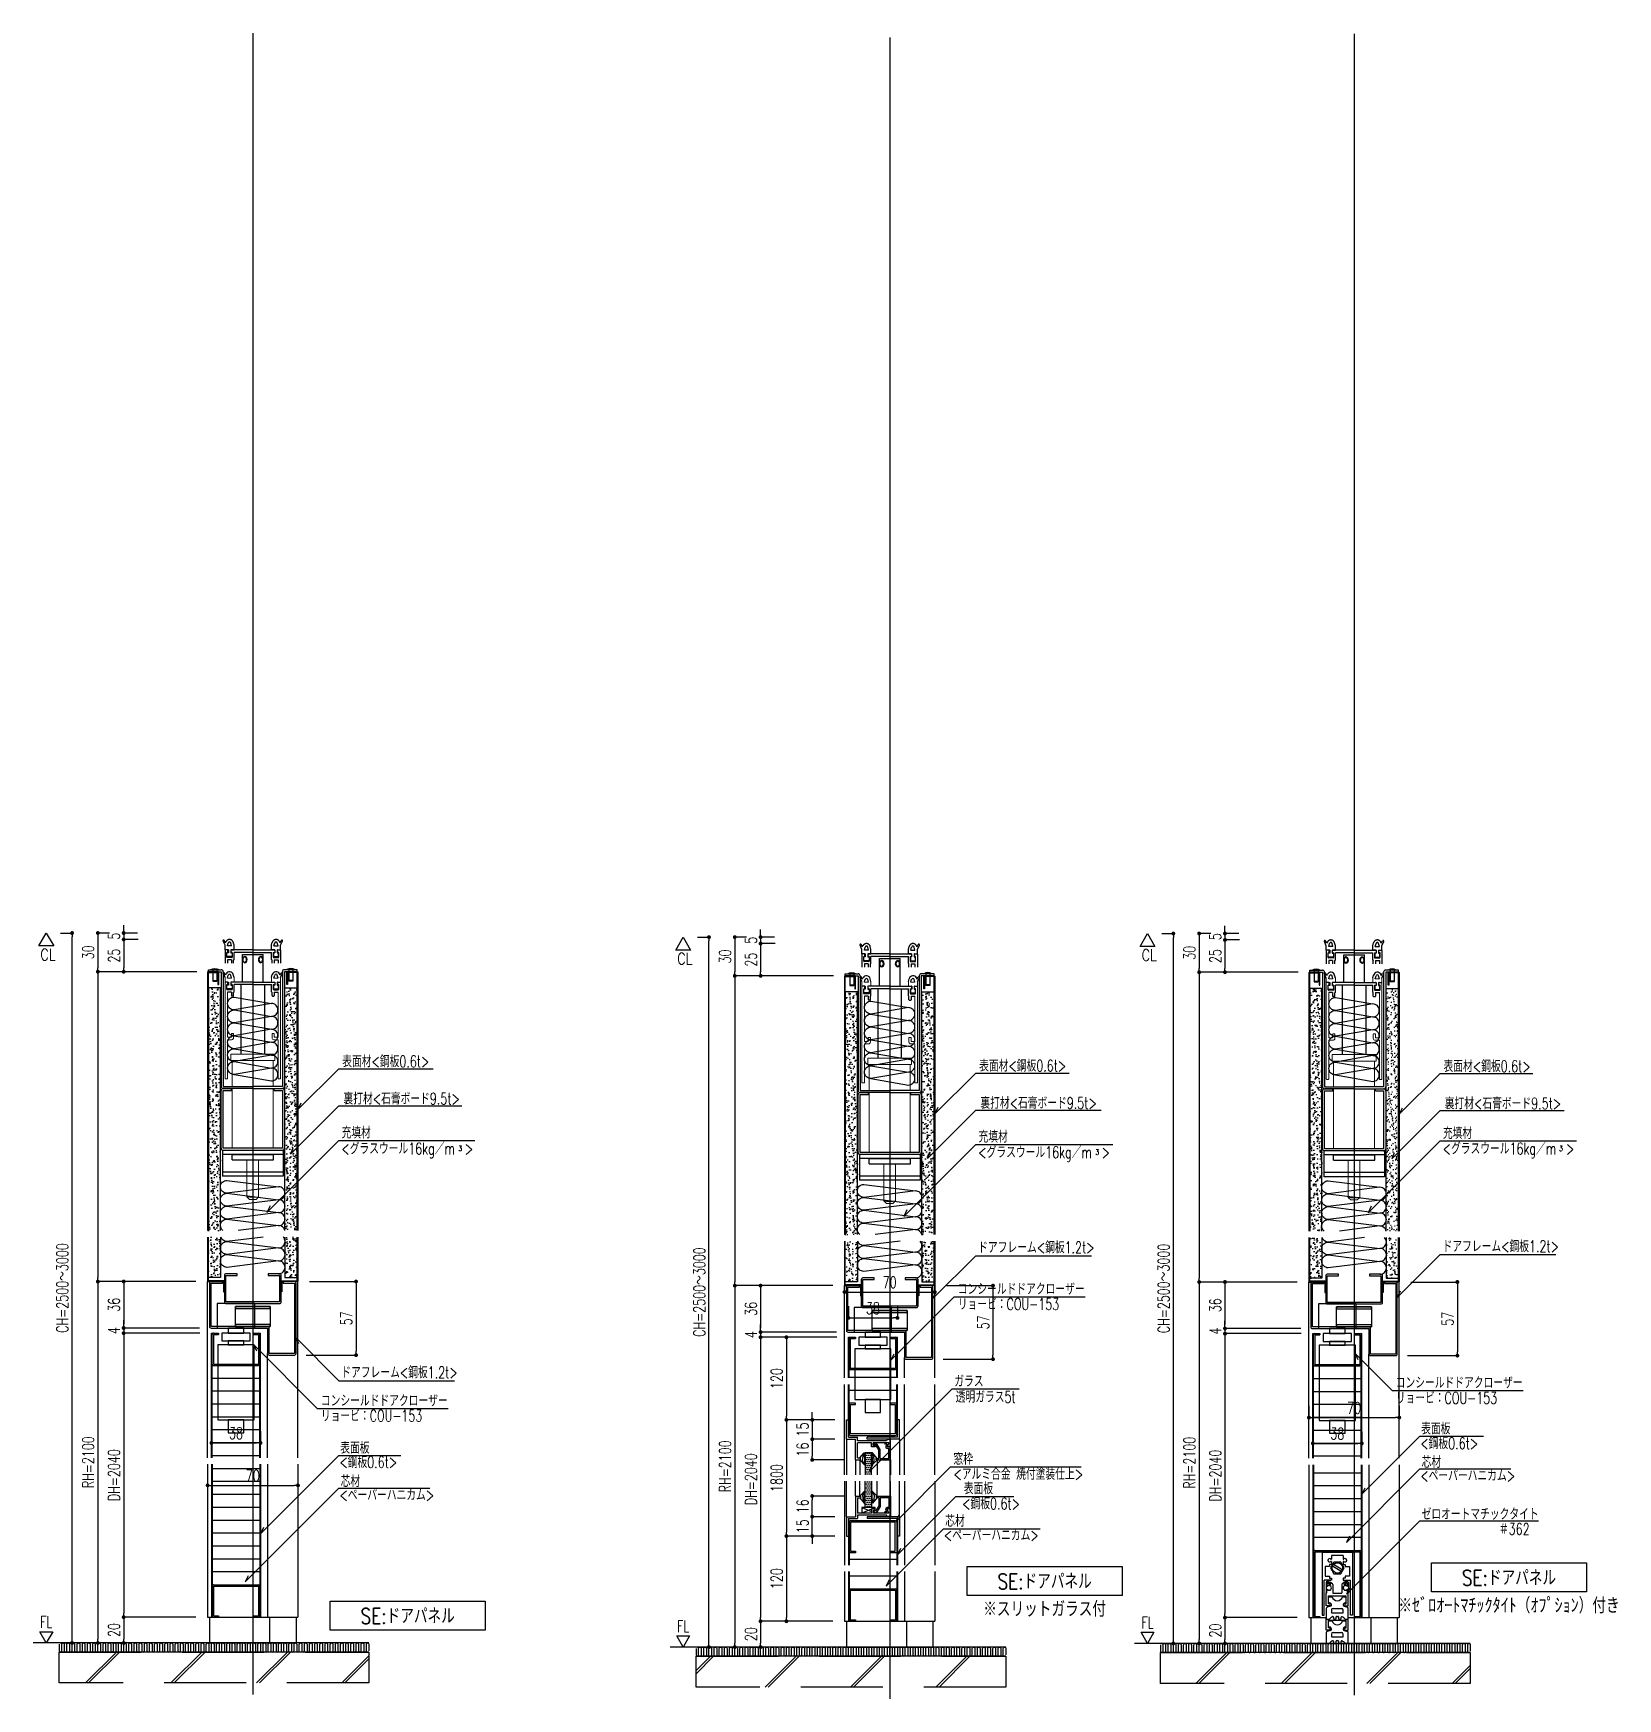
# Model space of a CAD drawing. Extents: x 21 to 47673, y 9 to 26406.
# Drawn here: x 20036 to 21263, y 17332 to 18623 of the extents above; entities that cross this region are included whole.
import ezdxf
from ezdxf.enums import TextEntityAlignment as Align

# ---------------------------------------------------------------- set-up
doc = ezdxf.new("R2010")
doc.units = 0
doc.header["$LTSCALE"] = 10
doc.header["$PDMODE"] = 35
doc.header["$PDSIZE"] = 5
doc.linetypes.add('HIDDEN', pattern=[9.525, 6.35, -3.175])
for name, color, linetype in [('_別途', 6, 'Continuous'), ('_基準', 1, 'Continuous'), ('_文字', 3, 'Continuous'), ('_製品', 4, 'Continuous'), ('_製品寸法', 9, 'Continuous'), ('_製品点線', 6, 'Continuous')]:
    doc.layers.add(name, color=color, linetype=linetype)
doc.styles.add('OKAMURA', font='simplex8.shx', dxfattribs={"width": 0.7, "bigfont": 'BIGFONT.shx'})
doc.dimstyles.new('OKAMURA-003', dxfattribs={"dimscale": 3, "dimtxt": 3, "dimasz": 1, "dimexe": 0, "dimexo": 3, "dimgap": 1, "dimtad": 1, "dimdec": 3, "dimdsep": 46, "dimtxsty": 'OKAMURA', "dimblk1": 'DOT', "dimblk2": 'DOT', "dimsah": 1, "dimcen": 0, "dimclrd": 9, "dimclre": 9, "dimclrt": 3, "dimadec": 0, "dimazin": 0, "dimtfac": 1, "dimtdec": 3, "dimtix": 1, "dimtmove": 2, "dimatfit": 3, "dimldrblk": 'NONE', "dimfxl": 0, "dimtolj": 1, "dimarcsym": 0})
pattern_1 = [(127.5, (-4866.6654, -2716.763), (-4.8941324, -0.160003), [0, -3.8608, 0, -4.318, 0, -4.1275]), (97.5, (-4866.6654, -2716.763), (-7.168251, 4.495233), [0, -2.0828, 0, -3.4798, 0, -1.3335]), (57.5, (-4866.6654, -2719.887), (-0.014372, 7.9099237), [0, -1.27, 0, -4.572, 0, -5.969]), (47.5, (-4866.6654, -2719.887), (-2.229293, 7.6355645), [0, -0.635, 0, -2.9972, 0, -3.429])]
pattern_2 = [(127.5, (-7522.364, -3022.263), (-4.8941324, -0.1600031), [0, -3.8608, 0, -4.318, 0, -4.1275]), (97.5, (-7522.364, -3022.263), (-7.168251, 4.495233), [0, -2.0828, 0, -3.4798, 0, -1.3335]), (57.5, (-7522.364, -3025.387), (-0.0143718, 7.9099237), [0, -1.27, 0, -4.572, 0, -5.969]), (47.5, (-7522.364, -3025.387), (-2.229293, 7.6355645), [0, -0.635, 0, -2.9972, 0, -3.429])]

# ---------------------------------------------------------------- blocks, each defined once
blk = doc.blocks.new('_DOT')
at = {"color": 0, "linetype": 'ByBlock'}
blk.add_line((-0.5, 0), (-1, 0), dxfattribs=at)
at = {"color": 0, "linetype": 'ByBlock', "const_width": 0.5}
blk.add_lwpolyline([(-0.25, 0, 1), (0.25, 0, 1)], format="xyb", close=True, dxfattribs=at)
blk = doc.blocks.new('*D1691')
at = {"layer": '_製品寸法', "color": 9, "lineweight": -2, "transparency": 16777216}
for p, q in [((-111, 550), (-120, 550)), ((-120, 547), (-120, 523)), ((-43.4, 520), (-120, 520))]:
    blk.add_line(p, q, dxfattribs=at)
at = {"layer": 'Defpoints', "color": 0, "transparency": 16777216}
for p in [(-120, 550), (-120, 520), (-34.4, 520)]:
    blk.add_point(p, dxfattribs=at)
at = {"layer": '_製品寸法', "color": 9, "lineweight": -2, "transparency": 16777216, "xscale": 3, "yscale": 3, "zscale": 3}
for p, rotation in [((-120, 550), 90), ((-120, 520), 270)]:
    blk.add_blockref('_DOT', p, dxfattribs=dict(at, rotation=rotation))
at = {"layer": '_製品寸法', "color": 3, "transparency": 16777216, "insert": (-127.5, 535), "char_height": 9, "attachment_point": 5, "rotation": 90, "style": 'OKAMURA'}
blk.add_mtext('\\A1;30', dxfattribs=at)
blk = doc.blocks.new('_None')
blk = doc.blocks.new('*D1692')
at = {"layer": '_製品寸法', "color": 9, "lineweight": -2, "transparency": 16777216}
for p, q in [((-43.4, 520), (-120, 520)), ((-120, 517), (-120, 283)), ((-44, 280), (-120, 280))]:
    blk.add_line(p, q, dxfattribs=at)
at = {"layer": 'Defpoints', "color": 0, "transparency": 16777216}
for p in [(-34.4, 520), (-120, 280), (-35, 280)]:
    blk.add_point(p, dxfattribs=at)
at = {"layer": '_製品寸法', "color": 9, "lineweight": -2, "transparency": 16777216, "xscale": 3, "yscale": 3, "zscale": 3}
for p, rotation in [((-120, 520), 90), ((-120, 280), 270)]:
    blk.add_blockref('_DOT', p, dxfattribs=dict(at, rotation=rotation))
blk = doc.blocks.new('*D1693')
at = {"layer": '_製品寸法', "color": 9, "lineweight": -2, "transparency": 16777216}
for p, q in [((-44, 280), (-120, 280)), ((-120, 277), (-120, 3)), ((-111, 0), (-120, 0))]:
    blk.add_line(p, q, dxfattribs=at)
at = {"layer": 'Defpoints', "color": 0, "transparency": 16777216}
for p in [(-35, 280), (-120, 0), (-120, 0)]:
    blk.add_point(p, dxfattribs=at)
at = {"layer": '_製品寸法', "color": 9, "lineweight": -2, "transparency": 16777216, "xscale": 3, "yscale": 3, "zscale": 3}
for p, rotation in [((-120, 280), 90), ((-120, 0), 270)]:
    blk.add_blockref('_DOT', p, dxfattribs=dict(at, rotation=rotation))
at = {"layer": '_製品寸法', "color": 3, "transparency": 16777216, "insert": (-127.5, 140), "char_height": 9, "attachment_point": 5, "rotation": 90, "style": 'OKAMURA'}
blk.add_mtext('\\A1;RH=2100', dxfattribs=at)
blk = doc.blocks.new('*D1694')
at = {"layer": '_製品寸法', "color": 9, "lineweight": -2, "transparency": 16777216}
for p, q in [((-41, 240), (-100, 240)), ((-100, 237), (-100, 23)), ((-44, 20), (-100, 20))]:
    blk.add_line(p, q, dxfattribs=at)
at = {"layer": 'Defpoints', "color": 0, "transparency": 16777216}
for p in [(-32, 240), (-100, 20), (-35, 20)]:
    blk.add_point(p, dxfattribs=at)
at = {"layer": '_製品寸法', "color": 9, "lineweight": -2, "transparency": 16777216, "xscale": 3, "yscale": 3, "zscale": 3}
for p, rotation in [((-100, 240), 90), ((-100, 20), 270)]:
    blk.add_blockref('_DOT', p, dxfattribs=dict(at, rotation=rotation))
at = {"layer": '_製品寸法', "color": 3, "transparency": 16777216, "insert": (-107.5, 130), "char_height": 9, "attachment_point": 5, "rotation": 90, "style": 'OKAMURA'}
blk.add_mtext('\\A1;DH=2040', dxfattribs=at)
blk = doc.blocks.new('*D1695')
at = {"layer": '_製品寸法', "color": 9, "lineweight": -2, "transparency": 16777216}
for p, q in [((-44, 20), (-100, 20)), ((-100, 17), (-100, 3)), ((-109, 0), (-100, 0))]:
    blk.add_line(p, q, dxfattribs=at)
at = {"layer": 'Defpoints', "color": 0, "transparency": 16777216}
for p in [(-35, 20), (-100, 0), (-100, 0)]:
    blk.add_point(p, dxfattribs=at)
at = {"layer": '_製品寸法', "color": 9, "lineweight": -2, "transparency": 16777216, "xscale": 3, "yscale": 3, "zscale": 3}
for p, rotation in [((-100, 20), 90), ((-100, 0), 270)]:
    blk.add_blockref('_DOT', p, dxfattribs=dict(at, rotation=rotation))
at = {"layer": '_製品寸法', "color": 3, "transparency": 16777216, "insert": (-107.5, 10), "char_height": 9, "attachment_point": 5, "rotation": 90, "style": 'OKAMURA'}
blk.add_mtext('\\A1;20', dxfattribs=at)
blk = doc.blocks.new('*D1696')
at = {"layer": '_製品寸法', "color": 9, "lineweight": -2, "transparency": 16777216}
for p, q in [((-44, 280), (-100, 280)), ((-100, 277), (-100, 247)), ((-41.3, 244), (-100, 244))]:
    blk.add_line(p, q, dxfattribs=at)
at = {"layer": 'Defpoints', "color": 0, "transparency": 16777216}
for p in [(-35, 280), (-100, 244), (-32.3, 244)]:
    blk.add_point(p, dxfattribs=at)
at = {"layer": '_製品寸法', "color": 9, "lineweight": -2, "transparency": 16777216, "xscale": 3, "yscale": 3, "zscale": 3}
for p, rotation in [((-100, 280), 90), ((-100, 244), 270)]:
    blk.add_blockref('_DOT', p, dxfattribs=dict(at, rotation=rotation))
at = {"layer": '_製品寸法', "color": 3, "transparency": 16777216, "insert": (-107.5, 262), "char_height": 9, "attachment_point": 5, "rotation": 90, "style": 'OKAMURA'}
blk.add_mtext('\\A1;36', dxfattribs=at)
blk = doc.blocks.new('*D1697')
at = {"layer": '_製品寸法', "color": 9, "lineweight": -2, "transparency": 16777216}
for p, q in [((-100, 247), (-100, 250)), ((-41.3, 244), (-100, 244)), ((-100, 244), (-100, 240)), ((-41, 240), (-100, 240)), ((-100, 237), (-100, 234))]:
    blk.add_line(p, q, dxfattribs=at)
at = {"layer": 'Defpoints', "color": 0, "transparency": 16777216}
for p in [(-100, 240), (-32.3, 244), (-32, 240)]:
    blk.add_point(p, dxfattribs=at)
at = {"layer": '_製品寸法', "color": 9, "lineweight": -2, "transparency": 16777216, "xscale": 3, "yscale": 3, "zscale": 3}
for p, rotation in [((-100, 244), 270), ((-100, 240), 90)]:
    blk.add_blockref('_DOT', p, dxfattribs=dict(at, rotation=rotation))
at = {"layer": '_製品寸法', "color": 3, "transparency": 16777216, "insert": (-107.5, 242), "char_height": 9, "attachment_point": 5, "rotation": 90, "style": 'OKAMURA'}
blk.add_mtext('\\A1;4', dxfattribs=at)
blk = doc.blocks.new('*D1698')
at = {"layer": '_製品寸法', "color": 9, "lineweight": -2, "transparency": 16777216}
for p, q in [((44, 280), (80, 280)), ((80, 277), (80, 226)), ((41.3, 223), (80, 223))]:
    blk.add_line(p, q, dxfattribs=at)
at = {"layer": 'Defpoints', "color": 0, "transparency": 16777216}
for p in [(35, 280), (32.3, 223), (80, 223)]:
    blk.add_point(p, dxfattribs=at)
at = {"layer": '_製品寸法', "color": 9, "lineweight": -2, "transparency": 16777216, "xscale": 3, "yscale": 3, "zscale": 3}
for p, rotation in [((80, 280), 90), ((80, 223), 270)]:
    blk.add_blockref('_DOT', p, dxfattribs=dict(at, rotation=rotation))
at = {"layer": '_製品寸法', "color": 3, "transparency": 16777216, "insert": (72.5, 251.5), "char_height": 9, "attachment_point": 5, "rotation": 90, "style": 'OKAMURA'}
blk.add_mtext('\\A1;57', dxfattribs=at)
blk = doc.blocks.new('*D1699')
at = {"layer": '_製品寸法', "color": 9, "lineweight": -2, "transparency": 16777216}
for p, q in [((-35, 184), (-35, 175)), ((35, 184), (35, 175)), ((-32, 175), (32, 175))]:
    blk.add_line(p, q, dxfattribs=at)
at = {"layer": 'Defpoints', "color": 0, "transparency": 16777216}
for p in [(-35, 175), (35, 175), (35, 175)]:
    blk.add_point(p, dxfattribs=at)
at = {"layer": '_製品寸法', "color": 9, "lineweight": -2, "transparency": 16777216, "xscale": 3, "yscale": 3, "zscale": 3, "rotation": 180}
blk.add_blockref('_DOT', (-35, 175), dxfattribs=at)
at = {"layer": '_製品寸法', "color": 9, "lineweight": -2, "transparency": 16777216, "xscale": 3, "yscale": 3, "zscale": 3}
blk.add_blockref('_DOT', (35, 175), dxfattribs=at)
at = {"layer": '_製品寸法', "color": 3, "transparency": 16777216, "insert": (0, 182.5), "char_height": 9, "attachment_point": 5, "style": 'OKAMURA'}
blk.add_mtext('\\A1;70', dxfattribs=at)
blk = doc.blocks.new('*D1700')
at = {"layer": '_製品寸法', "color": 9, "lineweight": -2, "transparency": 16777216}
for p, q in [((-32, 164), (-32, 155)), ((-29, 155), (3, 155)), ((6, 164), (6, 155))]:
    blk.add_line(p, q, dxfattribs=at)
at = {"layer": 'Defpoints', "color": 0, "transparency": 16777216}
for p in [(-32, 155), (6, 155), (6, 155)]:
    blk.add_point(p, dxfattribs=at)
at = {"layer": '_製品寸法', "color": 9, "lineweight": -2, "transparency": 16777216, "xscale": 3, "yscale": 3, "zscale": 3, "rotation": 180}
blk.add_blockref('_DOT', (-32, 155), dxfattribs=at)
at = {"layer": '_製品寸法', "color": 9, "lineweight": -2, "transparency": 16777216, "xscale": 3, "yscale": 3, "zscale": 3}
blk.add_blockref('_DOT', (6, 155), dxfattribs=at)
at = {"layer": '_製品寸法', "color": 3, "transparency": 16777216, "insert": (-13, 162.5), "char_height": 9, "attachment_point": 5, "style": 'OKAMURA'}
blk.add_mtext('\\A1;38', dxfattribs=at)
blk = doc.blocks.new('*D1701')
at = {"layer": '_製品寸法', "color": 9, "lineweight": -2, "transparency": 16777216}
for p, q in [((-149, 550), (-140, 550)), ((-140, 3), (-140, 547)), ((-149, 0), (-140, 0))]:
    blk.add_line(p, q, dxfattribs=at)
at = {"layer": 'Defpoints', "color": 0, "transparency": 16777216}
for p in [(-140, 550), (-140, 550), (-140, 0)]:
    blk.add_point(p, dxfattribs=at)
at = {"layer": '_製品寸法', "color": 9, "lineweight": -2, "transparency": 16777216, "xscale": 3, "yscale": 3, "zscale": 3}
for p, rotation in [((-140, 550), 90), ((-140, 0), 270)]:
    blk.add_blockref('_DOT', p, dxfattribs=dict(at, rotation=rotation))
at = {"layer": '_製品寸法', "color": 3, "transparency": 16777216, "insert": (-147.5, 275), "char_height": 9, "attachment_point": 5, "rotation": 90, "style": 'OKAMURA'}
blk.add_mtext('\\A1;CH=2500～3000', dxfattribs=at)
blk = doc.blocks.new('A$C7104633C')
at = {"color": 0, "linetype": 'HIDDEN'}
for p, q in [((-21.5, -9.5), (-23, -6.2)), ((-21.1, -7.5), (-22.1, -5.8)), ((-21.5, -13), (-21.5, -9.5)), ((-21.1, -7.5), (-20.7, -6.6)), ((-19.6, -10), (-19, -7.7)), ((-16.4, -10), (-19.6, -10)), ((-16.4, -10), (-17, -7.7)), ((-14.5, -9.5), (-15.1, -7.2)), ((-14.5, -13), (-14.5, -9.5)), ((14.5, -9.5), (15.1, -7.2)), ((14.5, -13), (14.5, -9.5)), ((16.4, -10), (17, -7.7)), ((16.4, -10), (19.6, -10)), ((19.6, -10), (19, -7.7)), ((21.1, -7.5), (20.7, -6.6)), ((21.1, -7.5), (22.1, -5.8)), ((21.5, -9.5), (23, -6.2)), ((21.5, -13), (21.5, -9.5)), ((-18.9, -13), (-21.5, -13)), ((-21.5, -13.3), (-21.5, -23.4)), ((-19.5, -13), (-21.2, -13)), ((-20.1, -18.6), (-20.1, -15)), ((-20.1, -15), (-19.2, -15)), ((-20, -18.3), (-20, -15.3)), ((-18.9, -15.3), (-20, -15.3)), ((-16, -18.3), (-20, -18.3)), ((-16.2, -18.9), (-19.8, -18.9)), ((-16.6, -20.8), (-19.6, -20.8)), ((-19.6, -20.8), (-19.6, -23.4)), ((-19.2, -15), (-19.2, -13.3)), ((-18.9, -13), (-18.9, -15.3)), ((-17, -13), (-17, -15.3)), ((-17, -13), (-14.5, -13)), ((-17, -13), (-17, -15.3)), ((-17, -13.3), (-17, -15)), ((-15.9, -15), (-17, -15)), ((-17, -15.3), (-16, -15.3)), ((-0.3, -13), (-16.7, -13)), ((-16.6, -20.8), (-16.6, -23.4)), ((-16, -15.3), (-16, -18.3)), ((-15.9, -15), (-15.9, -18.6)), ((-14.8, -20.8), (-14.9, -20.8)), ((-14.9, -23.4), (-14.9, -20.8)), ((-14.5, -20.5), (-14.5, -15)), ((0, -15), (-14.5, -15)), ((-0.3, -13), (0, -13.3)), ((0.3, -13), (0, -13.3)), ((0, -15), (14.5, -15)), ((0.3, -13), (16.7, -13)), ((17, -13), (14.5, -13)), ((14.5, -20.5), (14.5, -15)), ((14.8, -20.8), (14.9, -20.8)), ((14.9, -23.4), (14.9, -20.8)), ((15.9, -15), (17, -15)), ((15.9, -15), (15.9, -18.6)), ((16, -15.3), (16, -18.3)), ((17, -15.3), (16, -15.3)), ((16, -18.3), (20, -18.3)), ((16.2, -18.9), (19.8, -18.9)), ((16.6, -20.8), (19.6, -20.8)), ((16.6, -20.8), (16.6, -23.4)), ((17, -13), (17, -15.3)), ((17, -13), (17, -15.3)), ((17, -13.3), (17, -15)), ((18.9, -13), (18.9, -15.3)), ((18.9, -13), (21.5, -13)), ((18.9, -15.3), (20, -15.3)), ((19.2, -15), (19.2, -13.3)), ((20.1, -15), (19.2, -15)), ((19.5, -13), (21.2, -13)), ((19.6, -20.8), (19.6, -23.4)), ((20, -18.3), (20, -15.3)), ((20.1, -18.6), (20.1, -15)), ((21.5, -13.3), (21.5, -23.4))]:
    blk.add_line(p, q, dxfattribs=at)
for centre, radius, start, end in [((-22.6, -6), 0.5, 30.0023, 204.6708), ((-18, -8), 3, 14.8176, 152.9081), ((-18, -8), 1, 14.8176, 164.935), ((18, -8), 3, 27.0918, 165.1823), ((18, -8), 1, 15.065, 165.1823), ((22.6, -6), 0.5, 335.3292, 149.9976), ((-21.2, -13.3), 0.3, 90, 180), ((-19.8, -18.6), 0.3, 180, 270), ((-19.5, -13.3), 0.3, 0, 90), ((-16.7, -13.3), 0.3, 90, 180), ((-16.2, -18.6), 0.3, 270, 0), ((-14.8, -20.5), 0.3, 270, 0), ((14.8, -20.5), 0.3, 179.9999, 269.9999), ((16.2, -18.6), 0.3, 179.9999, 269.9999), ((16.7, -13.3), 0.3, 359.9999, 89.9999), ((19.5, -13.3), 0.3, 89.9999, 179.9999), ((19.8, -18.6), 0.3, 269.9999, 359.9999), ((21.2, -13.3), 0.3, 359.9999, 89.9999)]:
    blk.add_arc(centre, radius, start, end, dxfattribs=at)
blk = doc.blocks.new('床仕上ｶｰﾍﾟｯﾄ')
at = {"linetype": 'ByBlock', "lineweight": -2}
h = blk.add_hatch(dxfattribs=at)
h.set_pattern_fill('JIS_LC_8', color=0, scale=6, style=0)
h.set_pattern_definition([(45, (-398.12, -548.723), (-33.0926, 33.0926), []), (45, (-395.72, -548.723), (-33.0926, 33.0926), [])])
h.paths.add_polyline_path([(-150, -7), (90, -7), (90, -31), (-150, -31)])
at = {"color": 0, "linetype": 'ByBlock', "lineweight": -2}
for p, q in [((90, 0), (-170, 0)), ((90, -7), (-150, -7))]:
    blk.add_line(p, q, dxfattribs=at)
blk.add_lwpolyline([(-150, -1), (-150, -6, 0.414214), (-149, -7, 0.414214), (-148, -6), (-148, -1, -0.414214), (-147, 0, -0.414214), (-146, -1), (-146, -6, 0.414214), (-145, -7, 0.414214), (-144, -6), (-144, -1, -0.414214), (-143, 0, -0.414214), (-142, -1), (-142, -6, 0.414214), (-141, -7, 0.414214), (-140, -6), (-140, -1, -0.414214), (-139, 0, -0.414214), (-138, -1), (-138, -6, 0.414214), (-137, -7, 0.414214), (-136, -6), (-136, -1, -0.414214), (-135, 0, -0.414214), (-134, -1), (-134, -6, 0.414214), (-133, -7, 0.414214), (-132, -6), (-132, -1, -0.414214), (-131, 0, -0.414214), (-130, -1), (-130, -6, 0.414214), (-129, -7, 0.414214), (-128, -6), (-128, -1, -0.414214), (-127, 0, -0.414214), (-126, -1), (-126, -6, 0.414214), (-125, -7, 0.414214), (-124, -6), (-124, -1, -0.414214), (-123, 0, -0.414214), (-122, -1), (-122, -6, 0.414214), (-121, -7, 0.414214), (-120, -6), (-120, -1, -0.414214), (-119, 0, -0.414214), (-118, -1), (-118, -6, 0.414214), (-117, -7, 0.414214), (-116, -6), (-116, -1, -0.414214), (-115, 0, -0.414214), (-114, -1), (-114, -6, 0.414214), (-113, -7, 0.414214), (-112, -6), (-112, -1, -0.414214), (-111, 0, -0.414214), (-110, -1), (-110, -6, 0.414214), (-109, -7, 0.414214), (-108, -6), (-108, -1, -0.414214), (-107, 0, -0.414214), (-106, -1), (-106, -6, 0.414214), (-105, -7, 0.414214), (-104, -6), (-104, -1, -0.414214), (-103, 0, -0.414214), (-102, -1), (-102, -6, 0.414214), (-101, -7, 0.414214), (-100, -6), (-100, -1, -0.414214), (-99, 0, -0.414214), (-98, -1), (-98, -6, 0.414214), (-97, -7, 0.414214), (-96, -6), (-96, -1, -0.414214), (-95, 0, -0.414214), (-94, -1), (-94, -6, 0.414214), (-93, -7, 0.414214), (-92, -6), (-92, -1, -0.414214), (-91, 0, -0.414214), (-90, -1), (-90, -6, 0.414214), (-89, -7, 0.414214), (-88, -6), (-88, -1, -0.414214), (-87, 0, -0.414214), (-86, -1), (-86, -6, 0.414214), (-85, -7, 0.414214), (-84, -6), (-84, -1, -0.414214), (-83, 0, -0.414214), (-82, -1), (-82, -6, 0.414214), (-81, -7, 0.414214), (-80, -6), (-80, -1, -0.414214), (-79, 0, -0.414214), (-78, -1), (-78, -6, 0.414214), (-77, -7, 0.414214), (-76, -6), (-76, -1, -0.414214), (-75, 0, -0.414214), (-74, -1), (-74, -6, 0.414214), (-73, -7, 0.414214), (-72, -6), (-72, -1, -0.414214), (-71, 0, -0.414214), (-70, -1), (-70, -6, 0.414214), (-69, -7, 0.414214), (-68, -6), (-68, -1, -0.414214), (-67, 0, -0.414214), (-66, -1), (-66, -6, 0.414214), (-65, -7, 0.414214), (-64, -6), (-64, -1, -0.414214), (-63, 0, -0.414214), (-62, -1), (-62, -6, 0.414214), (-61, -7, 0.414214), (-60, -6), (-60, -1, -0.414214), (-59, 0, -0.414214), (-58, -1), (-58, -6, 0.414214), (-57, -7, 0.414214), (-56, -6), (-56, -1, -0.414214), (-55, 0, -0.414214), (-54, -1), (-54, -6, 0.414214), (-53, -7, 0.414214), (-52, -6), (-52, -1, -0.414214), (-51, 0, -0.414214), (-50, -1), (-50, -6, 0.414214), (-49, -7, 0.414214), (-48, -6), (-48, -1, -0.414214), (-47, 0, -0.414214), (-46, -1), (-46, -6, 0.414214), (-45, -7, 0.414214), (-44, -6), (-44, -1, -0.414214), (-43, 0, -0.414214), (-42, -1), (-42, -6, 0.414214), (-41, -7, 0.414214), (-40, -6), (-40, -1, -0.414214), (-39, 0, -0.414214), (-38, -1), (-38, -6, 0.414214), (-37, -7, 0.414214), (-36, -6), (-36, -1, -0.414214), (-35, 0, -0.414214), (-34, -1), (-34, -6, 0.414214), (-33, -7, 0.414214), (-32, -6), (-32, -1, -0.414214), (-31, 0, -0.414214), (-30, -1), (-30, -6, 0.414214), (-29, -7, 0.414214), (-28, -6), (-28, -1, -0.414214), (-27, 0, -0.414214), (-26, -1), (-26, -6, 0.414214), (-25, -7, 0.414214), (-24, -6), (-24, -1, -0.414214), (-23, 0, -0.414214), (-22, -1), (-22, -6, 0.414214), (-21, -7, 0.414214), (-20, -6), (-20, -1, -0.414214), (-19, 0, -0.414214), (-18, -1), (-18, -6, 0.414214), (-17, -7, 0.414214), (-16, -6), (-16, -1, -0.414214), (-15, 0, -0.414214), (-14, -1), (-14, -6, 0.414214), (-13, -7, 0.414214), (-12, -6), (-12, -1, -0.414214), (-11, 0, -0.414214), (-10, -1), (-10, -6, 0.414214), (-9, -7, 0.414214), (-8, -6), (-8, -1, -0.414214), (-7, 0, -0.414214), (-6, -1), (-6, -6, 0.414214), (-5, -7, 0.414214), (-4, -6), (-4, -1, -0.414214), (-3, 0, -0.414214), (-2, -1), (-2, -6, 0.414214), (-1, -7, 0.414214), (0, -6), (0, -1, -0.414214), (1, 0, -0.414214), (2, -1), (2, -6, 0.414214), (3, -7, 0.414214), (4, -6), (4, -1, -0.414214), (5, 0, -0.414214), (6, -1), (6, -6, 0.414214), (7, -7, 0.414214), (8, -6), (8, -1, -0.414214), (9, 0, -0.414214), (10, -1), (10, -6, 0.414214), (11, -7, 0.414214), (12, -6), (12, -1, -0.414214), (13, 0, -0.414214), (14, -1), (14, -6, 0.414214), (15, -7, 0.414214), (16, -6), (16, -1, -0.414214), (17, 0, -0.414214), (18, -1), (18, -6, 0.414214), (19, -7, 0.414214), (20, -6), (20, -1, -0.414214), (21, 0, -0.414214), (22, -1), (22, -6, 0.414214), (23, -7, 0.414214), (24, -6), (24, -1, -0.414214), (25, 0, -0.414214), (26, -1), (26, -6, 0.414214), (27, -7, 0.414214), (28, -6), (28, -1, -0.414214), (29, 0, -0.414214), (30, -1), (30, -6, 0.414214), (31, -7, 0.414214), (32, -6), (32, -1, -0.414214), (33, 0, -0.414214), (34, -1), (34, -6, 0.414214), (35, -7, 0.414214), (36, -6), (36, -1, -0.414214), (37, 0, -0.414214), (38, -1), (38, -6, 0.414214), (39, -7, 0.414214), (40, -6), (40, -1, -0.414214), (41, 0, -0.414214), (42, -1), (42, -6, 0.414214), (43, -7, 0.414214), (44, -6), (44, -1, -0.414214), (45, 0, -0.414214), (46, -1), (46, -6, 0.414214), (47, -7, 0.414214), (48, -6), (48, -1, -0.414214), (49, 0, -0.414214), (50, -1), (50, -6, 0.414214), (51, -7, 0.414214), (52, -6), (52, -1, -0.414214), (53, 0, -0.414214), (54, -1), (54, -6, 0.414214), (55, -7, 0.414214), (56, -6), (56, -1, -0.414214), (57, 0, -0.414214), (58, -1), (58, -6, 0.414214), (59, -7, 0.414214), (60, -6), (60, -1, -0.414214), (61, 0, -0.414214), (62, -1), (62, -6, 0.414214), (63, -7, 0.414214), (64, -6), (64, -1, -0.414214), (65, 0, -0.414214), (66, -1), (66, -6, 0.414214), (67, -7, 0.414214), (68, -6), (68, -1, -0.414214), (69, 0, -0.414214), (70, -1), (70, -6, 0.414214), (71, -7, 0.414214), (72, -6), (72, -1, -0.414214), (73, 0, -0.414214), (74, -1), (74, -6, 0.414214), (75, -7, 0.414214), (76, -6), (76, -1, -0.414214), (77, 0, -0.414214), (78, -1), (78, -6, 0.414214), (79, -7, 0.414214), (80, -6), (80, -1, -0.414214), (81, 0, -0.414214), (82, -1), (82, -6, 0.414214), (83, -7, 0.414214), (84, -6), (84, -1, -0.414214), (85, 0, -0.414214), (86, -1), (86, -6, 0.414214), (87, -7, 0.414214), (88, -6), (88, -1, -0.414214), (89, 0, -0.414214), (90, -1), (90, -6)], format="xyb", dxfattribs=at)
at = {"layer": 'Defpoints', "color": 135, "linetype": 'HIDDEN'}
blk.add_lwpolyline([(-150, -7), (90, -7), (90, -31), (-150, -31)], close=True, dxfattribs=at)
blk = doc.blocks.new('*D1702')
at = {"layer": '_製品寸法', "color": 9, "lineweight": -2, "transparency": 16777216}
for p, q in [((-88.8, 545), (-100, 545)), ((-100, 542), (-100, 523)), ((-88.4, 520), (-100, 520))]:
    blk.add_line(p, q, dxfattribs=at)
at = {"layer": 'Defpoints', "color": 0, "transparency": 16777216}
for p in [(-79.8, 545), (-100, 520), (-79.4, 520)]:
    blk.add_point(p, dxfattribs=at)
at = {"layer": '_製品寸法', "color": 9, "lineweight": -2, "transparency": 16777216, "xscale": 3, "yscale": 3, "zscale": 3}
for p, rotation in [((-100, 545), 90), ((-100, 520), 270)]:
    blk.add_blockref('_DOT', p, dxfattribs=dict(at, rotation=rotation))
at = {"layer": '_製品寸法', "color": 3, "transparency": 16777216, "insert": (-107.5, 532.5), "char_height": 9, "attachment_point": 5, "rotation": 90, "style": 'OKAMURA'}
blk.add_mtext('\\A1;25', dxfattribs=at)
blk = doc.blocks.new('*D1703')
at = {"layer": '_製品寸法', "color": 9, "lineweight": -2, "transparency": 16777216}
for p, q in [((-100, 553), (-100, 556)), ((-89.2, 550), (-100, 550)), ((-100, 550), (-100, 545)), ((-88.8, 545), (-100, 545)), ((-100, 542), (-100, 539))]:
    blk.add_line(p, q, dxfattribs=at)
at = {"layer": 'Defpoints', "color": 0, "transparency": 16777216}
for p in [(-100, 545), (-80.2, 550), (-79.8, 545)]:
    blk.add_point(p, dxfattribs=at)
at = {"layer": '_製品寸法', "color": 9, "lineweight": -2, "transparency": 16777216, "xscale": 3, "yscale": 3, "zscale": 3}
for p, rotation in [((-100, 550), 270), ((-100, 545), 90)]:
    blk.add_blockref('_DOT', p, dxfattribs=dict(at, rotation=rotation))
at = {"layer": '_製品寸法', "color": 3, "transparency": 16777216, "insert": (-107.5, 547.5), "char_height": 9, "attachment_point": 5, "rotation": 90, "style": 'OKAMURA'}
blk.add_mtext('\\A1;5', dxfattribs=at)
blk = doc.blocks.new('A$C4D9F0101')
at = {"layer": '_製品'}
blk.add_lwpolyline([(10, 23), (1.2, 23, 0.414214), (0, 21.8), (0, 1.2, 0.414214), (1.2, 0), (42.8, 0, 0.414214), (44, 1.2), (44, 21.8, 0.414214), (42.8, 23), (34, 23), (34, 21.8), (42.8, 21.8), (42.8, 1.2), (1.2, 1.2), (1.2, 21.8), (10, 21.8)], format="xyb", close=True, dxfattribs=at)
blk = doc.blocks.new('A$C096F286E')
at = {"layer": '_製品'}
for p, q in [((6.2, 9), (0, 9)), ((1.5, 9), (1.5, 0)), ((4.7, 0.5), (1.5, 0.5)), ((4.7, 0), (1.5, 0)), ((4.7, 9), (4.7, 0))]:
    blk.add_line(p, q, dxfattribs=at)
blk.add_arc((3.1, 4.7), 5.31, 54.2426, 125.7574, dxfattribs=at)
blk = doc.blocks.new('CUA SP_THAP')
at = {"layer": '_製品'}
h = blk.add_hatch(dxfattribs=at)
h.set_pattern_fill('AR-SAND', color=256, scale=0.1, angle=90, style=0)
h.set_pattern_definition(pattern_2)
edge = h.paths.add_edge_path()
edge.add_line((-24.9, 319.5), (-24.9, 507.5))
edge.add_line((-24.9, 507.5), (-34.4, 507.5))
edge.add_line((-34.4, 507.5), (-34.4, 319.5))
h = blk.add_hatch(dxfattribs=at)
h.set_pattern_fill('AR-SAND', color=256, scale=0.1, angle=90, style=0)
h.set_pattern_definition(pattern_2)
edge = h.paths.add_edge_path()
edge.add_line((24.9, 319.5), (24.9, 507.5))
edge.add_line((24.9, 507.5), (34.4, 507.5))
edge.add_line((34.4, 507.5), (34.4, 319.5))
h = blk.add_hatch(dxfattribs=at)
h.set_pattern_fill('AR-SAND', color=256, scale=0.1, angle=90, style=0)
h.set_pattern_definition(pattern_1)
edge = h.paths.add_edge_path()
edge.add_line((-24.9, 314.5), (-24.9, 283))
edge.add_line((-24.9, 283), (-34.4, 283))
edge.add_line((-34.4, 283), (-34.4, 314.5))
h = blk.add_hatch(dxfattribs=at)
h.set_pattern_fill('AR-SAND', color=256, scale=0.1, angle=90, style=0)
h.set_pattern_definition(pattern_1)
edge = h.paths.add_edge_path()
edge.add_line((24.9, 314.5), (24.9, 283))
edge.add_line((24.9, 283), (34.4, 283))
edge.add_line((34.4, 283), (34.4, 314.5))
for p, q in [((-8, 533.4), (8, 533.4)), ((-8, 512), (-8, 533.4)), ((8, 512), (8, 533.4)), ((-34.4, 520), (-34.4, 521.6)), ((-34.4, 521.6), (-24.5, 521.6)), ((-34.4, 520), (-24.5, 520)), ((-24.5, 520), (-24.5, 431.2)), ((-21.5, 515.5), (-23, 518.8)), ((-22.9, 520), (-22.9, 431.2)), ((-21.1, 517.5), (-22.1, 519.2)), ((-21.1, 517.5), (-20.7, 518.4)), ((-19.6, 515), (-19, 517.3)), ((-16.4, 515), (-17, 517.3)), ((-14.5, 515.5), (-15.1, 517.8)), ((14.5, 515.5), (15.1, 517.8)), ((16.4, 515), (17, 517.3)), ((19.6, 515), (19, 517.3)), ((21.1, 517.5), (20.7, 518.4)), ((21.1, 517.5), (22.1, 519.2)), ((21.5, 515.5), (23, 518.8)), ((22.9, 520), (22.9, 431.2)), ((34.4, 521.6), (24.5, 521.6)), ((34.4, 520), (24.5, 520)), ((24.5, 520), (24.5, 431.2)), ((34.4, 520), (34.4, 521.6)), ((-19.5, 512), (-21.2, 512)), ((-20.1, 506.4), (-20.1, 510)), ((-20.1, 510), (-19.2, 510)), ((-20, 506.7), (-20, 509.7)), ((-18.9, 509.7), (-20, 509.7)), ((-16, 506.7), (-20, 506.7)), ((-16.2, 506.1), (-19.8, 506.1)), ((-16.6, 504.2), (-19.6, 504.2)), ((-19.2, 510), (-19.2, 511.7)), ((-18.9, 512), (-18.9, 509.7)), ((-17, 512), (-17, 509.7)), ((-17, 511.7), (-17, 510)), ((-15.9, 510), (-17, 510)), ((-17, 509.7), (-16, 509.7)), ((-0.3, 512), (-16.7, 512)), ((-16.6, 504.2), (-16.6, 501.5)), ((-16, 509.7), (-16, 506.7)), ((-15.9, 510), (-15.9, 506.4)), ((-14.8, 504.2), (-14.9, 504.2)), ((-14.9, 501.5), (-14.9, 504.2)), ((-14.5, 504.5), (-14.5, 510)), ((0, 510), (-14.5, 510)), ((-9, 456.2), (-9, 510)), ((-0.3, 512), (0, 511.7)), ((0.3, 512), (0, 511.7)), ((0, 510), (14.5, 510)), ((0.3, 512), (16.7, 512)), ((9, 510), (9, 456.2)), ((14.5, 504.5), (14.5, 510)), ((14.8, 504.2), (14.9, 504.2)), ((14.9, 501.5), (14.9, 504.2)), ((15.9, 510), (17, 510)), ((15.9, 510), (15.9, 506.4)), ((16, 509.7), (16, 506.7)), ((17.1, 509.7), (16, 509.7)), ((16, 506.7), (20, 506.7)), ((16.2, 506.1), (19.8, 506.1)), ((16.6, 504.2), (19.6, 504.2)), ((16.6, 504.2), (16.6, 501.5)), ((17, 511.7), (17, 510)), ((17.1, 512), (17.1, 509.7)), ((19, 512), (19, 509.7)), ((19, 509.7), (20, 509.7)), ((19.2, 510), (19.2, 511.7)), ((20.1, 510), (19.2, 510)), ((19.5, 512), (21.2, 512)), ((20, 506.7), (20, 509.7)), ((20.1, 506.4), (20.1, 510)), ((-15.2, 501.2), (-16.3, 501.2)), ((15.2, 501.2), (16.3, 501.2)), ((-24.5, 383.2), (-24.5, 428)), ((-22.9, 431.2), (0, 431.2)), ((0, 429.6), (-22.9, 429.6)), ((-22.9, 429.6), (-16.5, 429.6)), ((-22.9, 383.2), (-22.9, 428)), ((-22.9, 428), (-16.5, 428)), ((-16.5, 428), (-16.5, 429.6)), ((22.9, 431.2), (0, 431.2)), ((0, 429.6), (22.9, 429.6)), ((16.5, 429.6), (22.9, 429.6)), ((16.5, 428), (16.5, 429.6)), ((16.5, 428), (22.9, 428)), ((22.9, 428), (22.9, 383.2)), ((24.5, 428), (24.5, 383.2)), ((23.5, 381.6), (-23.5, 381.6)), ((-23.5, 381.6), (-23.5, 361.6)), ((23.5, 378.4), (-23.5, 378.4)), ((22.9, 383.2), (-22.9, 383.2)), ((22.9, 381.6), (-22.9, 381.6)), ((-16, 378.4), (16, 378.4)), ((-16, 374.4), (-16, 378.4)), ((-16, 374.4), (16, 374.4)), ((16, 374.4), (16, 378.4)), ((23.5, 381.6), (23.5, 361.6)), ((23.5, 364.8), (-23.5, 364.8)), ((23.5, 361.6), (-23.5, 361.6)), ((-35, 280), (-22.8, 280)), ((-35, 143.5), (-35, 280)), ((35, 280), (22.8, 280)), ((35, 143.5), (35, 280)), ((-32, 240), (-31.5, 240)), ((-32, 143.5), (-32, 240)), ((-31.5, 143.5), (-31.5, 240)), ((-30.5, 240), (-26.5, 240)), ((-30.5, 239), (-30.5, 216)), ((-30.5, 239), (-26.5, 239)), ((-26.5, 240), (-26.5, 239)), ((0.5, 240), (4.5, 240)), ((0.5, 240), (0.5, 239)), ((0.5, 239), (4.5, 239)), ((4.5, 239), (4.5, 216)), ((5.5, 240), (6, 240)), ((5.5, 143.5), (5.5, 240)), ((6, 143.5), (6, 240)), ((11.5, 143.5), (11.5, 224.2)), ((-30.5, 216), (4.5, 216)), ((-30.5, 215), (4.5, 215)), ((5.5, 205), (-31.5, 205)), ((5.5, 195), (-31.5, 195)), ((5.5, 185), (-31.5, 185)), ((5.5, 175), (-31.5, 175)), ((5.5, 165), (-31.5, 165)), ((5.5, 155), (-31.5, 155)), ((5.5, 145), (-31.5, 145)), ((-35, 138.5), (-35, 20)), ((-32, 138.5), (-32, 20)), ((-31.5, 138.5), (-31.5, 20)), ((5.5, 132), (-31.5, 132)), ((5.5, 138.5), (5.5, 20)), ((6, 138.5), (6, 20)), ((11.5, 138.5), (11.5, 20)), ((35, 138.5), (35, 20)), ((5.5, 122), (-31.5, 122)), ((5.5, 112), (-31.5, 112)), ((5.5, 102), (-31.5, 102)), ((5.5, 92), (-31.5, 92)), ((5.5, 82), (-31.5, 82)), ((-30.5, 72), (4.5, 72)), ((-30.5, 71), (-30.5, 21)), ((-30.5, 71), (4.5, 71)), ((-1.3, 70.4), (-24.7, 70.4)), ((-24.7, 70.4), (-24.7, 22)), ((-17.5, 68.2), (-17.5, 65.4)), ((-8.5, 68.2), (-17.5, 68.2)), ((-8.5, 68.2), (-8.5, 65.4)), ((-1.3, 70.4), (-1.3, 22)), ((4.5, 71), (4.5, 21)), ((-22.4, 59.6), (-22.4, 52.1)), ((-19, 59.6), (-22.4, 59.6)), ((-22.4, 52.1), (-19, 52.1)), ((-17.5, 61.2), (-19, 61.2)), ((-19, 61.2), (-19, 59.6)), ((-19, 52.1), (-19, 50.5)), ((-15.6, 63), (-18.2, 58.5)), ((-18.2, 58.5), (-15.6, 54)), ((-17.5, 63.4), (-17.5, 61.2)), ((-9.4, 55.6), (-17.3, 60.1)), ((-8.6, 56.9), (-16.5, 61.4)), ((-10.3, 63), (-15.6, 63)), ((-15.6, 54), (-10.3, 54)), ((-7.7, 58.5), (-10.3, 63)), ((-10.3, 54), (-7.7, 58.5)), ((-8.5, 63.4), (-8.5, 61.2)), ((-8.5, 61.2), (-7, 61.2)), ((-7, 61.2), (-7, 59.6)), ((-7, 59.6), (-3.5, 59.6)), ((-7, 52.1), (-7, 50.5)), ((-3.5, 52.1), (-7, 52.1)), ((-3.5, 59.6), (-3.5, 52.1)), ((-23.1, 22), (-23.1, 49)), ((-17.4, 49), (-23.1, 49)), ((-21.7, 47.2), (-21.7, 39.1)), ((-21.7, 39.1), (-21, 39.1)), ((-21.5, 29.1), (-21.5, 39.1)), ((-21.5, 39.1), (-21, 39.1)), ((-21, 47.1), (-17.8, 47.3)), ((-21, 46.6), (-17.8, 46.8)), ((-21, 46.6), (-19.6, 46.6)), ((-21, 44.4), (-21, 46.6)), ((-21, 46.6), (-21, 44.2)), ((-20.9, 44.4), (-21, 44.4)), ((-20.9, 44.2), (-21, 44.2)), ((-21, 39.1), (-21, 41.9)), ((-20.9, 41.9), (-21, 41.9)), ((-21, 39.1), (-21, 41.9)), ((-21, 39.1), (-21, 41.9)), ((-20.9, 41.9), (-21, 41.9)), ((-18.6, 48.9), (-19.2, 48.8)), ((-19, 50.5), (-17.4, 50.5)), ((-18.6, 48.9), (-18.6, 48.3)), ((-17.9, 46.6), (-17.5, 46.6)), ((-17.8, 47.3), (-17.8, 46.8)), ((-17.4, 50.5), (-17.4, 49)), ((-16.5, 45.6), (-16.5, 38.9)), ((-16.5, 38.9), (-9.5, 38.9)), ((-9.5, 45.6), (-9.5, 38.9)), ((-7, 50.5), (-8.5, 50.5)), ((-8.5, 50.5), (-8.5, 49)), ((-8.5, 49), (-2.9, 49)), ((-8.1, 46.6), (-8.5, 46.6)), ((-5, 47.1), (-8.2, 47.3)), ((-8.2, 47.3), (-8.2, 46.8)), ((-5, 46.6), (-8.2, 46.8)), ((-7.4, 48.9), (-7.4, 48.3)), ((-7.4, 48.9), (-6.8, 48.8)), ((-5, 46.6), (-6.4, 46.6)), ((-5.1, 44.4), (-5, 44.4)), ((-5.1, 44.2), (-5, 44.2)), ((-5.1, 41.9), (-5, 41.9)), ((-5.1, 41.9), (-5, 41.9)), ((-5, 44.4), (-5, 46.6)), ((-5, 46.6), (-5, 44.2)), ((-5, 39.1), (-5, 41.9)), ((-5, 39.1), (-5, 41.9)), ((-5, 39.1), (-5, 41.9)), ((-4.5, 39.1), (-5, 39.1)), ((-4.3, 39.1), (-5, 39.1)), ((-4.5, 29.1), (-4.5, 39.1)), ((-4.3, 47.2), (-4.3, 39.1)), ((-2.9, 22), (-2.9, 49)), ((-19.3, 29.1), (-21.5, 29.1)), ((-21.5, 27), (-21.5, 18.7)), ((-18.3, 28.9), (-20.8, 28)), ((-19.9, 30.7), (-19.9, 36.8)), ((-19.9, 36.8), (-6, 36.8)), ((-19.3, 30.7), (-19.9, 30.7)), ((-19.7, 31.9), (-19.7, 35.7)), ((-19.2, 36.2), (-17, 36.2)), ((-18.6, 29.8), (-18.6, 30)), ((-17.8, 30.7), (-17.7, 30.6)), ((-17.5, 26), (-17.5, 23.7)), ((-16.3, 27.2), (-9.7, 27.2)), ((-9, 36.2), (-6.8, 36.2)), ((-8.5, 23.7), (-8.5, 26)), ((-8.3, 30.7), (-8.3, 30.6)), ((-7.7, 28.8), (-5.2, 28)), ((-7.4, 29.8), (-7.4, 30)), ((-6.8, 31.4), (-7, 31.4)), ((-6.7, 30.7), (-6, 30.7)), ((-6.7, 29.1), (-4.5, 29.1)), ((-6.3, 35.7), (-6.3, 31.9)), ((-6, 30.7), (-6, 36.8)), ((-4.5, 18.7), (-4.5, 27)), ((-35, 20), (-21.5, 20)), ((-33.5, 20), (-33.5, 0)), ((-30.5, 21), (-26.5, 21)), ((-26.5, 21), (-26.5, 20)), ((-24.7, 22), (-23.1, 22)), ((-21.5, 18.7), (-21.5, 18.8)), ((-21.5, 18.7), (-19, 18.7)), ((-17.5, 23.7), (-8.5, 23.7)), ((-16, 20.3), (-16, 19.5)), ((-15.2, 18.7), (-14.8, 18.7)), ((-14, 19.5), (-14, 20.5)), ((-13.5, 21), (-12.5, 21)), ((-12, 20.5), (-12, 19.5)), ((-11.2, 18.7), (-10.8, 18.7)), ((-10, 19.5), (-10, 20.3)), ((-7, 18.7), (-4.5, 18.7)), ((-4.6, 18.7), (-4.5, 18.8)), ((-4.5, 20), (35, 20)), ((-1.3, 22), (-2.9, 22)), ((0.5, 21), (4.5, 21)), ((0.5, 21), (0.5, 20)), ((13, 20), (13, 0)), ((33.5, 20), (33.5, 0)), ((-33.5, 0), (33.5, 0))]:
    blk.add_line(p, q, dxfattribs=at)
at = {"layer": '_製品', "lineweight": 15}
for p, q in [((-21.5, 512), (-21.5, 515.5)), ((-18.9, 512), (-21.5, 512)), ((-21.5, 511.7), (-21.5, 437.3)), ((-16.4, 515), (-19.6, 515)), ((-19.6, 504.2), (-19.6, 469.2)), ((-17, 512), (-14.5, 512)), ((-17, 512), (-17, 509.7)), ((-14.5, 512), (-14.5, 515.5)), ((14.5, 512), (14.5, 515.5)), ((17.1, 512), (14.5, 512)), ((16.4, 515), (19.6, 515)), ((17.1, 512), (17.1, 509.7)), ((19, 512), (21.5, 512)), ((19.6, 504.2), (19.6, 469.2)), ((21.5, 512), (21.5, 515.5)), ((21.5, 511.7), (21.5, 437.3)), ((-16.6, 469.2), (-19.6, 469.2)), ((-19.6, 467.3), (-19.6, 437.3)), ((-16.4, 467.3), (-19.6, 467.3)), ((-16.6, 469.2), (-16.6, 471.9)), ((-15.2, 472.2), (-16.3, 472.2)), ((-14.9, 468.8), (-14.9, 471.9)), ((14.9, 468.8), (14.9, 471.9)), ((15.2, 472.2), (16.3, 472.2)), ((16.4, 467.3), (19.6, 467.3)), ((16.6, 469.2), (16.6, 471.9)), ((16.6, 469.2), (19.6, 469.2)), ((19.6, 467.3), (19.6, 437.3)), ((-17, 456.2), (17, 456.2)), ((-17, 456.2), (-17, 451.2)), ((17, 456.2), (17, 451.2)), ((-17, 451.2), (17, 451.2)), ((15.9, 451.2), (-15.9, 451.2)), ((-15.9, 451.2), (-15.9, 431.2)), ((15.9, 451.2), (15.9, 431.2)), ((-21.2, 437), (-19.9, 437)), ((-18.9, 429.6), (18.9, 429.6)), ((-15.9, 429.6), (-15.9, 383.2)), ((15.9, 429.6), (15.9, 383.2)), ((21.2, 437), (19.9, 437)), ((23.5, 381.6), (-23.5, 381.6)), ((-21.2, 381.6), (21.2, 381.6)), ((15.9, 383.2), (-15.9, 383.2)), ((-4.5, 345.6), (-4.5, 374.4)), ((4.5, 345.6), (4.5, 374.4)), ((-2.5, 343.6), (-4.5, 345.6)), ((2.5, 343.6), (-2.5, 343.6)), ((4.5, 345.6), (2.5, 343.6))]:
    blk.add_line(p, q, dxfattribs=at)
at = {"layer": '_製品', "color": 6, "linetype": 'ByBlock', "ltscale": 0.5}
blk.add_line((-14.5, 440.4), (14.5, 435.4), dxfattribs=at)
at = {"layer": '_製品'}
for points in [[(-34.4, 319.5), (-34.4, 519.4), (-27, 519.4), (-27, 510), (-26.4, 510), (-26.4, 519.4, 0.414214), (-27, 520), (-34.4, 520, 0.414214), (-35, 519.4), (-35, 319.5)], [(34.4, 319.5), (34.4, 519.4), (27, 519.4), (27, 510), (26.4, 510), (26.4, 519.4, -0.414214), (27, 520), (34.4, 520, -0.414214), (35, 519.4), (35, 319.5)], [(-35, 314.5), (-35, 280.6, 0.414214), (-34.4, 280), (-22.6, 280), (-22.6, 272), (-22, 272), (-22, 280, 0.414214), (-22.6, 280.6), (-34.4, 280.6), (-34.4, 314.5)], [(35, 314.5), (35, 280.6, -0.414214), (34.4, 280), (22.6, 280), (22.6, 272), (22, 272), (22, 280, -0.414214), (22.6, 280.6), (34.4, 280.6), (34.4, 314.5)]]:
    blk.add_lwpolyline(points, format="xyb", dxfattribs=at)
for points in [[(-24.9, 319.5), (-24.9, 507.5), (-34.4, 507.5), (-34.4, 319.5)], [(24.9, 319.5), (24.9, 507.5), (34.4, 507.5), (34.4, 319.5)], [(-24.9, 314.5), (-24.9, 283), (-34.4, 283), (-34.4, 314.5)], [(24.9, 314.5), (24.9, 283), (34.4, 283), (34.4, 314.5)]]:
    blk.add_lwpolyline(points, dxfattribs=at)
at = {"layer": '_製品', "color": 6, "linetype": 'ByBlock', "ltscale": 0.5}
for points in [[(14.5, 485.4), (14.5, 485.4, 0.414214), (19.5, 490.4), (19.5, 490.4, 0.414214), (14.5, 495.4), (14.5, 495.4), (-14.5, 490.4), (-14.5, 490.4, -0.414214), (-19.5, 495.4), (-19.5, 495.4, -0.414214), (-14.5, 500.4), (-14.5, 500.4), (14.5, 495.4)], [(14.5, 475.4), (14.5, 475.4, 0.414214), (19.5, 480.4), (19.5, 480.4, 0.414214), (14.5, 485.4), (14.5, 485.4), (-14.5, 480.4), (-14.5, 480.4, -0.414214), (-19.5, 485.4), (-19.5, 485.4, -0.414214), (-14.5, 490.4), (-14.5, 490.4), (14.5, 485.4)], [(14.5, 465.4), (14.5, 465.4, 0.414214), (19.5, 470.4), (19.5, 470.4, 0.414214), (14.5, 475.4), (14.5, 475.4), (-14.5, 470.4), (-14.5, 470.4, -0.414214), (-19.5, 475.4), (-19.5, 475.4, -0.414214), (-14.5, 480.4), (-14.5, 480.4), (14.5, 475.4)], [(14.5, 455.4), (14.5, 455.4, 0.414214), (19.5, 460.4), (19.5, 460.4, 0.414214), (14.5, 465.4), (14.5, 465.4), (-14.5, 460.4), (-14.5, 460.4, -0.414214), (-19.5, 465.4), (-19.5, 465.4, -0.414214), (-14.5, 470.4), (-14.5, 470.4), (14.5, 465.4)], [(14.5, 445.4), (14.5, 445.4, 0.414214), (19.5, 450.4), (19.5, 450.4, 0.414214), (14.5, 455.4), (14.5, 455.4), (-14.5, 450.4), (-14.5, 450.4, -0.414214), (-19.5, 455.4), (-19.5, 455.4, -0.414214), (-14.5, 460.4), (-14.5, 460.4), (14.5, 455.4)], [(14.5, 435.4), (14.5, 435.4, 0.414214), (19.5, 440.4), (19.5, 440.4, 0.414214), (14.5, 445.4), (14.5, 445.4), (-14.5, 440.4), (-14.5, 440.4, -0.414214), (-19.5, 445.4), (-19.5, 445.4, -0.414214), (-14.5, 450.4), (-14.5, 450.4), (14.5, 445.4)]]:
    blk.add_lwpolyline(points, format="xyb", dxfattribs=at)
at = {"layer": '_製品', "ltscale": 0.5}
for points in [[(20, 343.4), (20, 343.4, 0.414214), (25, 348.4), (25, 348.4, 0.414214), (20, 353.4), (20, 353.4), (-20, 348.4), (-20, 348.4, -0.414214), (-25, 353.4), (-25, 353.4, -0.414214), (-20, 358.4), (-20, 358.4), (20, 353.4)], [(20, 333.4), (20, 333.4, 0.414214), (25, 338.4), (25, 338.4, 0.414214), (20, 343.4), (20, 343.4), (-20, 338.4), (-20, 338.4, -0.414214), (-25, 343.4), (-25, 343.4, -0.414214), (-20, 348.4), (-20, 348.4), (20, 343.4)], [(20, 323.4), (20, 323.4, 0.414214), (25, 328.4), (25, 328.4, 0.414214), (20, 333.4), (20, 333.4), (-20, 328.4), (-20, 328.4, -0.414214), (-25, 333.4), (-25, 333.4, -0.414214), (-20, 338.4), (-20, 338.4), (20, 333.4)], [(-23.1, 319.5, -0.227486), (-25, 323.4), (-25, 323.4, -0.414214), (-20, 328.4), (-20, 328.4), (20, 323.4)], [(24.9, 319.5, 0.35065), (20, 323.4), (20, 323.4), (-11.2, 319.5)], [(20, 296), (20, 296, 0.414214), (25, 301), (25, 301, 0.414214), (20, 306), (20, 306), (-20, 301), (-20, 301, -0.414214), (-25, 306), (-25, 306, -0.414214), (-20, 311), (-20, 311), (20, 306)], [(8, 314.5), (-20, 311), (-20, 311, -0.327538), (-24.8, 314.5)], [(20, 306), (20, 306, 0.414214), (25, 311), (25, 311, 0.196315), (23.6, 314.5, 0.196315)], [(20, 286), (20, 286, 0.414214), (25, 291), (25, 291, 0.414214), (20, 296), (20, 296), (-20, 291), (-20, 291, -0.414214), (-25, 296), (-25, 296, -0.414214), (-20, 301), (-20, 301), (20, 296)]]:
    blk.add_lwpolyline(points, format="xyb", dxfattribs=at)
at = {"layer": '_製品'}
blk.add_lwpolyline([(11.5, 245.2), (-32.3, 245.2), (-32.3, 278.8), (-23.5, 278.8), (-23.5, 280), (-32.3, 280, 0.414214), (-33.5, 278.8), (-33.5, 245.2, 0.414214), (-32.3, 244), (11.5, 244), (11.5, 224.2, 0.414214), (12.7, 223), (32.3, 223, 0.414214), (33.5, 224.2), (33.5, 278.8, 0.414214), (32.3, 280), (23.5, 280), (23.5, 278.8), (32.3, 278.8), (32.3, 224.2), (12.7, 224.2), (12.7, 244, 0.414214)], format="xyb", close=True, dxfattribs=at)
at = {"layer": '_製品', "linetype": 'HIDDEN'}
for points in [[(-27.5, 244), (1.5, 244), (1.5, 263), (-27.5, 263)], [(-13.5, 259.1), (13.5, 259.1), (13.5, 260.7), (-13.5, 260.7)], [(-24, 234), (-2, 234), (-2, 240), (-24, 240)], [(-19, 240), (-7, 240), (-7, 244), (-19, 244)], [(-19, 231), (-7, 231), (-7, 234), (-19, 234)], [(-27, 172.8), (1, 172.8), (1, 231), (-27, 231)], [(-19, 162.8), (-7, 162.8), (-7, 172.8), (-19, 172.8)]]:
    blk.add_lwpolyline(points, close=True, dxfattribs=at)
at = {"layer": '_製品'}
for points in [[(-13.5, 260.7), (13.5, 260.7), (13.5, 245.2), (-13.5, 245.2)], [(13.5, 246.8), (-13.5, 246.8), (-13.5, 245.2), (13.5, 245.2)]]:
    blk.add_lwpolyline(points, close=True, dxfattribs=at)
blk.add_circle((-12.9, 58.5), 4, dxfattribs=at)
for centre, radius, start, end in [((-5.1, 529.4), 2.82, 117.4909, 242.5091), ((-5.4, 529.4), 2.3, 116.0051, 243.9949), ((-6.9, 529.4), 2.56, 282.1728, 77.8272), ((-6.9, 529.4), 2.13, 283.4244, 76.5755), ((6.9, 529.4), 2.56, 102.1728, 257.8272), ((6.9, 529.4), 2.13, 103.4245, 256.5756), ((5.1, 529.4), 2.82, 297.4909, 62.5091), ((5.4, 529.4), 2.3, 296.0051, 63.9949), ((-24.5, 520), 1.6, 0, 90), ((-22.6, 519), 0.5, 30.0023, 204.6708), ((-18, 517), 3, 14.8176, 152.9081), ((-18, 517), 1, 14.8176, 164.935), ((18, 517), 3, 27.0918, 165.1823), ((18, 517), 1, 15.065, 165.1823), ((22.6, 519), 0.5, 335.3292, 149.9976), ((24.5, 520), 1.6, 90, 180), ((-21.2, 511.7), 0.3, 90, 180), ((-19.8, 506.4), 0.3, 180, 270), ((-19.5, 511.7), 0.3, 0, 90), ((-16.7, 511.7), 0.3, 90, 180), ((-16.2, 506.4), 0.3, 270, 0), ((-14.8, 504.5), 0.3, 270, 0), ((14.8, 504.5), 0.3, 179.9999, 269.9999), ((16.2, 506.4), 0.3, 179.9999, 269.9999), ((16.7, 511.7), 0.3, 359.9999, 89.9999), ((19.5, 511.7), 0.3, 89.9999, 179.9999), ((19.8, 506.4), 0.3, 269.9999, 359.9999), ((21.2, 511.7), 0.3, 359.9999, 89.9999), ((-16.3, 501.5), 0.3, 180, 270), ((-15.2, 501.5), 0.3, 270, 0), ((15.2, 501.5), 0.3, 179.9999, 269.9999), ((16.3, 501.5), 0.3, 269.9999, 359.9999), ((-22.9, 431.2), 1.6, 180, 270), ((-22.9, 428), 1.6, 90, 180), ((22.9, 431.2), 1.6, 270, 0), ((22.9, 428), 1.6, 0, 90), ((-22.9, 383.2), 1.6, 180, 270), ((22.9, 383.2), 1.6, 270, 0), ((-30.5, 239), 1, 90, 180.003), ((4.5, 239), 1, 0, 89.997), ((-30.5, 216), 1, 180, 270.003), ((4.5, 216), 1, 270, 359.997), ((-30.5, 71), 1, 90, 180.003), ((-18.9, 64.3), 1.42, 46.641, 177.9718), ((-17.7, 65.5), 0.281, 211.4893, 270.4584), ((-17.7, 65.4), 0.166, 272.0636, 354.4341), ((-8.3, 65.4), 0.166, 185.5659, 267.9364), ((-8.3, 65.5), 0.281, 269.5416, 328.5107), ((-7.1, 64.3), 1.42, 2.0282, 133.359), ((4.5, 71), 1, 0, 89.997), ((-18.9, 64.5), 1.42, 182.0282, 313.359), ((-17.7, 63.3), 0.281, 89.5416, 148.5107), ((-17.7, 63.4), 0.166, 5.5659, 87.9364), ((-8.3, 63.4), 0.166, 92.0636, 174.4341), ((-8.3, 63.3), 0.281, 31.4893, 90.4584), ((-7.1, 64.5), 1.42, 226.641, 357.9718), ((-19, 45.8), 3.03, 94.119, 153.4342), ((-18.8, 45.8), 2.59, 85.8371, 149.0225), ((-20.9, 44.7), 0.3, 270, 315.6277), ((-20.9, 44.7), 0.4, 270, 315.6277), ((-20.9, 41.6), 0.4, 44.3723, 90), ((-20.9, 41.6), 0.3, 44.3723, 90), ((-19.4, 43.1), 1.89, 225.073, 134.927), ((-19.4, 43.1), 1.79, 225.073, 134.927), ((-18.8, 46.5), 0.892, 173.0484, 6.9516), ((-17.5, 45.6), 1, 0, 90), ((-8.5, 45.6), 1, 90, 180), ((-6.6, 43.1), 1.89, 45.073, 314.927), ((-6.6, 43.1), 1.79, 45.073, 314.927), ((-7.2, 46.5), 0.892, 173.0484, 6.9516), ((-7.2, 45.8), 2.59, 30.9775, 94.1629), ((-7, 45.8), 3.03, 26.5658, 85.881), ((-5.1, 44.7), 0.3, 224.3723, 270), ((-5.1, 44.7), 0.4, 224.3723, 270), ((-5.1, 41.6), 0.4, 90, 135.6277), ((-5.1, 41.6), 0.3, 90, 135.6277), ((-20.5, 27), 1, 109.4711, 180), ((-19.2, 35.7), 0.5, 90, 180), ((-19.2, 31.9), 0.5, 180, 273.9426), ((-19.3, 30), 0.7, 0, 90), ((-19.3, 29.8), 0.7, 270, 0), ((-19.1, 29.9), 1.5, 29.2653, 93.9426), ((-18.7, 30), 1.2, 289.4711, 29.2653), ((-16.3, 26), 1.2, 90, 180), ((-13, 37.3), 4.17, 196.2602, 343.7398), ((-9.7, 26), 1.2, 0, 90), ((-7.3, 30), 1.2, 147.3632, 251.1773), ((-7, 29.9), 1.5, 90, 147.3632), ((-6.7, 30), 0.7, 90, 180), ((-6.7, 29.8), 0.7, 180, 270), ((-6.8, 35.7), 0.5, 0, 90), ((-6.8, 31.9), 0.5, 270, 0), ((-5.5, 27), 1, 0, 71.1773), ((-30.5, 21), 1, 180, 270.003), ((-14.5, 16), 5.22, 114.5367, 148.7119), ((-16.5, 20.3), 0.5, 0, 114.5367), ((-15.2, 19.5), 0.8, 180, 270), ((-14.8, 19.5), 0.8, 270, 0), ((-13.5, 20.5), 0.5, 90, 180), ((-12.5, 20.5), 0.5, 0, 90), ((-11.2, 19.5), 0.8, 180, 270), ((-10.8, 19.5), 0.8, 270, 0), ((-9.5, 20.3), 0.5, 63.2298, 180), ((-12, 15.3), 6.07, 34.3687, 63.2298), ((4.5, 21), 1, 270, 359.997)]:
    blk.add_arc(centre, radius, start, end, dxfattribs=at)
at = {"layer": '_製品', "lineweight": 15}
for centre, radius, start, end in [((-16.3, 471.9), 0.3, 90, 180), ((-16.4, 468.8), 1.5, 270, 0), ((-15.2, 471.9), 0.3, 0, 90), ((15.2, 471.9), 0.3, 89.9999, 179.9999), ((16.4, 468.8), 1.5, 179.9999, 269.9999), ((16.3, 471.9), 0.3, 359.9999, 89.9999), ((-21.2, 437.3), 0.3, 180, 270), ((-19.9, 437.3), 0.3, 270, 360), ((19.9, 437.3), 0.3, 180, 269.9999), ((21.2, 437.3), 0.3, 269.9999, 359.9999), ((0, 364.3), 19.2, 256.4329, 283.5671)]:
    blk.add_arc(centre, radius, start, end, dxfattribs=at)
at = {"layer": '_製品点線'}
for p, q in [((-21.5, 10.4), (-21.5, 20.4)), ((-19.9, 12), (-19.9, 18.1)), ((-19.9, 18.1), (-6, 18.1)), ((-19.7, 13.2), (-19.7, 16.9)), ((-19.2, 17.4), (-17, 17.4)), ((-9, 17.4), (-6.8, 17.4)), ((-6.3, 16.9), (-6.3, 13.2)), ((-6, 12), (-6, 18.1)), ((-4.5, 10.4), (-4.5, 20.4)), ((-19.3, 10.4), (-21.5, 10.4)), ((-21.5, 8.3), (-21.5, 0)), ((-21.5, 0), (-19, 0)), ((-21.5, 0), (-21.5, 0)), ((-18.3, 10.1), (-20.8, 9.2)), ((-19.3, 12), (-19.9, 12)), ((-18.6, 11.1), (-18.6, 11.3)), ((-17.8, 11.9), (-17.7, 11.8)), ((-17.5, 7.3), (-17.5, 5)), ((-17.5, 5), (-8.5, 5)), ((-16.3, 8.5), (-9.7, 8.5)), ((-16, 1.6), (-16, 0.8)), ((-15.2, 0), (-14.8, 0)), ((-14, 0.8), (-14, 1.8)), ((-13.5, 2.3), (-12.5, 2.3)), ((-12, 1.8), (-12, 0.8)), ((-11.2, 0), (-10.8, 0)), ((-10, 0.8), (-10, 1.5)), ((-8.5, 5), (-8.5, 7.3)), ((-8.3, 12), (-8.3, 11.9)), ((-7.7, 10.1), (-5.2, 9.2)), ((-7.4, 11.1), (-7.4, 11.3)), ((-6.8, 12.7), (-7, 12.7)), ((-7, 0), (-4.5, 0)), ((-6.7, 12), (-6, 12)), ((-6.7, 10.4), (-4.5, 10.4)), ((-4.6, 0), (-4.5, 0.1)), ((-4.5, 0), (-4.5, 8.3))]:
    blk.add_line(p, q, dxfattribs=at)
for centre, radius, start, end in [((-19.2, 16.9), 0.5, 90, 180), ((-19.2, 13.2), 0.5, 180, 273.9426), ((-13, 18.6), 4.17, 196.2602, 343.7398), ((-6.8, 16.9), 0.5, 0, 90), ((-6.8, 13.2), 0.5, 270, 0), ((-20.5, 8.3), 1, 109.4711, 180), ((-19.3, 11.3), 0.7, 0, 90), ((-19.3, 11.1), 0.7, 270, 0), ((-19.1, 11.2), 1.5, 29.2653, 93.9426), ((-14.5, -2.7), 5.22, 114.5367, 148.7119), ((-18.7, 11.2), 1.2, 289.4711, 29.2653), ((-16.3, 7.3), 1.2, 90, 180), ((-16.5, 1.6), 0.5, 0, 114.5367), ((-15.2, 0.8), 0.8, 180, 270), ((-14.8, 0.8), 0.8, 270, 0), ((-13.5, 1.8), 0.5, 90, 180), ((-12.5, 1.8), 0.5, 0, 90), ((-11.2, 0.8), 0.8, 180, 270), ((-10.8, 0.8), 0.8, 270, 0), ((-9.5, 1.5), 0.5, 63.2298, 180), ((-9.7, 7.3), 1.2, 0, 90), ((-12, -3.4), 6.07, 34.3687, 63.2298), ((-7.3, 11.2), 1.2, 147.3632, 251.1773), ((-7, 11.2), 1.5, 90, 147.3632), ((-6.7, 11.3), 0.7, 90, 180), ((-6.7, 11.1), 0.7, 180, 270), ((-5.5, 8.3), 1, 0, 71.1773)]:
    blk.add_arc(centre, radius, start, end, dxfattribs=at)
at = {"xscale": -1, "rotation": 359.9999999984367}
blk.add_blockref('A$C096F286E', (-26.3, 512.6), dxfattribs=at)
blk.add_blockref('A$C096F286E', (26.4, 512.6))
at = {"layer": '_製品'}
blk.add_blockref('A$C4D9F0101', (-22, 263), dxfattribs=at)
blk = doc.blocks.new('*D1810')
at = {"layer": '_製品寸法', "color": 9, "lineweight": -2, "transparency": 16777216}
for p, q in [((-111, 550), (-120, 550)), ((-120, 547), (-120, 523)), ((-43.4, 520), (-120, 520))]:
    blk.add_line(p, q, dxfattribs=at)
at = {"layer": 'Defpoints', "color": 0, "transparency": 16777216}
for p in [(-120, 550), (-120, 520), (-34.4, 520)]:
    blk.add_point(p, dxfattribs=at)
at = {"layer": '_製品寸法', "color": 9, "lineweight": -2, "transparency": 16777216, "xscale": 3, "yscale": 3, "zscale": 3}
for p, rotation in [((-120, 550), 90), ((-120, 520), 270)]:
    blk.add_blockref('_DOT', p, dxfattribs=dict(at, rotation=rotation))
at = {"layer": '_製品寸法', "color": 3, "transparency": 16777216, "insert": (-127.5, 535), "char_height": 9, "attachment_point": 5, "rotation": 90, "style": 'OKAMURA'}
blk.add_mtext('\\A1;30', dxfattribs=at)
blk = doc.blocks.new('*D1811')
at = {"layer": '_製品寸法', "color": 9, "lineweight": -2, "transparency": 16777216}
for p, q in [((-43.4, 520), (-120, 520)), ((-120, 517), (-120, 283)), ((-44, 280), (-120, 280))]:
    blk.add_line(p, q, dxfattribs=at)
at = {"layer": 'Defpoints', "color": 0, "transparency": 16777216}
for p in [(-34.4, 520), (-120, 280), (-35, 280)]:
    blk.add_point(p, dxfattribs=at)
at = {"layer": '_製品寸法', "color": 9, "lineweight": -2, "transparency": 16777216, "xscale": 3, "yscale": 3, "zscale": 3}
for p, rotation in [((-120, 520), 90), ((-120, 280), 270)]:
    blk.add_blockref('_DOT', p, dxfattribs=dict(at, rotation=rotation))
blk = doc.blocks.new('*D1812')
at = {"layer": '_製品寸法', "color": 9, "lineweight": -2, "transparency": 16777216}
for p, q in [((-44, 280), (-120, 280)), ((-120, 277), (-120, 3)), ((-111, 0), (-120, 0))]:
    blk.add_line(p, q, dxfattribs=at)
at = {"layer": 'Defpoints', "color": 0, "transparency": 16777216}
for p in [(-35, 280), (-120, 0), (-120, 0)]:
    blk.add_point(p, dxfattribs=at)
at = {"layer": '_製品寸法', "color": 9, "lineweight": -2, "transparency": 16777216, "xscale": 3, "yscale": 3, "zscale": 3}
for p, rotation in [((-120, 280), 90), ((-120, 0), 270)]:
    blk.add_blockref('_DOT', p, dxfattribs=dict(at, rotation=rotation))
at = {"layer": '_製品寸法', "color": 3, "transparency": 16777216, "insert": (-127.5, 140), "char_height": 9, "attachment_point": 5, "rotation": 90, "style": 'OKAMURA'}
blk.add_mtext('\\A1;RH=2100', dxfattribs=at)
blk = doc.blocks.new('*D1813')
at = {"layer": '_製品寸法', "color": 9, "lineweight": -2, "transparency": 16777216}
for p, q in [((-41, 240), (-100, 240)), ((-100, 237), (-100, 23)), ((-44, 20), (-100, 20))]:
    blk.add_line(p, q, dxfattribs=at)
at = {"layer": 'Defpoints', "color": 0, "transparency": 16777216}
for p in [(-32, 240), (-100, 20), (-35, 20)]:
    blk.add_point(p, dxfattribs=at)
at = {"layer": '_製品寸法', "color": 9, "lineweight": -2, "transparency": 16777216, "xscale": 3, "yscale": 3, "zscale": 3}
for p, rotation in [((-100, 240), 90), ((-100, 20), 270)]:
    blk.add_blockref('_DOT', p, dxfattribs=dict(at, rotation=rotation))
at = {"layer": '_製品寸法', "color": 3, "transparency": 16777216, "insert": (-107.5, 130), "char_height": 9, "attachment_point": 5, "rotation": 90, "style": 'OKAMURA'}
blk.add_mtext('\\A1;DH=2040', dxfattribs=at)
blk = doc.blocks.new('*D1814')
at = {"layer": '_製品寸法', "color": 9, "lineweight": -2, "transparency": 16777216}
for p, q in [((-44, 20), (-100, 20)), ((-100, 17), (-100, 3)), ((-109, 0), (-100, 0))]:
    blk.add_line(p, q, dxfattribs=at)
at = {"layer": 'Defpoints', "color": 0, "transparency": 16777216}
for p in [(-35, 20), (-100, 0), (-100, 0)]:
    blk.add_point(p, dxfattribs=at)
at = {"layer": '_製品寸法', "color": 9, "lineweight": -2, "transparency": 16777216, "xscale": 3, "yscale": 3, "zscale": 3}
for p, rotation in [((-100, 20), 90), ((-100, 0), 270)]:
    blk.add_blockref('_DOT', p, dxfattribs=dict(at, rotation=rotation))
at = {"layer": '_製品寸法', "color": 3, "transparency": 16777216, "insert": (-107.5, 10), "char_height": 9, "attachment_point": 5, "rotation": 90, "style": 'OKAMURA'}
blk.add_mtext('\\A1;20', dxfattribs=at)
blk = doc.blocks.new('*D1815')
at = {"layer": '_製品寸法', "color": 9, "lineweight": -2, "transparency": 16777216}
for p, q in [((-44, 280), (-100, 280)), ((-100, 277), (-100, 247)), ((-41.3, 244), (-100, 244))]:
    blk.add_line(p, q, dxfattribs=at)
at = {"layer": 'Defpoints', "color": 0, "transparency": 16777216}
for p in [(-35, 280), (-100, 244), (-32.3, 244)]:
    blk.add_point(p, dxfattribs=at)
at = {"layer": '_製品寸法', "color": 9, "lineweight": -2, "transparency": 16777216, "xscale": 3, "yscale": 3, "zscale": 3}
for p, rotation in [((-100, 280), 90), ((-100, 244), 270)]:
    blk.add_blockref('_DOT', p, dxfattribs=dict(at, rotation=rotation))
at = {"layer": '_製品寸法', "color": 3, "transparency": 16777216, "insert": (-107.5, 262), "char_height": 9, "attachment_point": 5, "rotation": 90, "style": 'OKAMURA'}
blk.add_mtext('\\A1;36', dxfattribs=at)
blk = doc.blocks.new('*D1816')
at = {"layer": '_製品寸法', "color": 9, "lineweight": -2, "transparency": 16777216}
for p, q in [((-100, 247), (-100, 250)), ((-41.3, 244), (-100, 244)), ((-100, 244), (-100, 240)), ((-41, 240), (-100, 240)), ((-100, 237), (-100, 234))]:
    blk.add_line(p, q, dxfattribs=at)
at = {"layer": 'Defpoints', "color": 0, "transparency": 16777216}
for p in [(-100, 240), (-32.3, 244), (-32, 240)]:
    blk.add_point(p, dxfattribs=at)
at = {"layer": '_製品寸法', "color": 9, "lineweight": -2, "transparency": 16777216, "xscale": 3, "yscale": 3, "zscale": 3}
for p, rotation in [((-100, 244), 270), ((-100, 240), 90)]:
    blk.add_blockref('_DOT', p, dxfattribs=dict(at, rotation=rotation))
at = {"layer": '_製品寸法', "color": 3, "transparency": 16777216, "insert": (-107.5, 242), "char_height": 9, "attachment_point": 5, "rotation": 90, "style": 'OKAMURA'}
blk.add_mtext('\\A1;4', dxfattribs=at)
blk = doc.blocks.new('*D1817')
at = {"layer": '_製品寸法', "color": 9, "lineweight": -2, "transparency": 16777216}
for p, q in [((44, 280), (80, 280)), ((80, 277), (80, 226)), ((41.3, 223), (80, 223))]:
    blk.add_line(p, q, dxfattribs=at)
at = {"layer": 'Defpoints', "color": 0, "transparency": 16777216}
for p in [(35, 280), (32.3, 223), (80, 223)]:
    blk.add_point(p, dxfattribs=at)
at = {"layer": '_製品寸法', "color": 9, "lineweight": -2, "transparency": 16777216, "xscale": 3, "yscale": 3, "zscale": 3}
for p, rotation in [((80, 280), 90), ((80, 223), 270)]:
    blk.add_blockref('_DOT', p, dxfattribs=dict(at, rotation=rotation))
at = {"layer": '_製品寸法', "color": 3, "transparency": 16777216, "insert": (72.5, 251.5), "char_height": 9, "attachment_point": 5, "rotation": 90, "style": 'OKAMURA'}
blk.add_mtext('\\A1;57', dxfattribs=at)
blk = doc.blocks.new('*D1818')
at = {"layer": '_製品寸法', "color": 9, "lineweight": -2, "transparency": 16777216}
for p, q in [((-35, 284), (-35, 275)), ((35, 284), (35, 275)), ((-32, 275), (32, 275))]:
    blk.add_line(p, q, dxfattribs=at)
at = {"layer": 'Defpoints', "color": 0, "transparency": 16777216}
for p in [(-35, 275), (35, 275), (35, 275)]:
    blk.add_point(p, dxfattribs=at)
at = {"layer": '_製品寸法', "color": 9, "lineweight": -2, "transparency": 16777216, "xscale": 3, "yscale": 3, "zscale": 3, "rotation": 180}
blk.add_blockref('_DOT', (-35, 275), dxfattribs=at)
at = {"layer": '_製品寸法', "color": 9, "lineweight": -2, "transparency": 16777216, "xscale": 3, "yscale": 3, "zscale": 3}
blk.add_blockref('_DOT', (35, 275), dxfattribs=at)
at = {"layer": '_製品寸法', "color": 3, "transparency": 16777216, "insert": (0, 282.5), "char_height": 9, "attachment_point": 5, "style": 'OKAMURA'}
blk.add_mtext('\\A1;70', dxfattribs=at)
blk = doc.blocks.new('*D1819')
at = {"layer": '_製品寸法', "color": 9, "lineweight": -2, "transparency": 16777216}
for p, q in [((-32, 264), (-32, 255)), ((6, 264), (6, 255)), ((-29, 255), (3, 255))]:
    blk.add_line(p, q, dxfattribs=at)
at = {"layer": 'Defpoints', "color": 0, "transparency": 16777216}
for p in [(-32, 255), (6, 255), (6, 255)]:
    blk.add_point(p, dxfattribs=at)
at = {"layer": '_製品寸法', "color": 9, "lineweight": -2, "transparency": 16777216, "xscale": 3, "yscale": 3, "zscale": 3, "rotation": 180}
blk.add_blockref('_DOT', (-32, 255), dxfattribs=at)
at = {"layer": '_製品寸法', "color": 9, "lineweight": -2, "transparency": 16777216, "xscale": 3, "yscale": 3, "zscale": 3}
blk.add_blockref('_DOT', (6, 255), dxfattribs=at)
at = {"layer": '_製品寸法', "color": 3, "transparency": 16777216, "insert": (-13, 262.5), "char_height": 9, "attachment_point": 5, "style": 'OKAMURA'}
blk.add_mtext('\\A1;38', dxfattribs=at)
blk = doc.blocks.new('*D1820')
at = {"layer": '_製品寸法', "color": 9, "lineweight": -2, "transparency": 16777216}
for p, q in [((-149, 550), (-140, 550)), ((-140, 3), (-140, 547)), ((-149, 0), (-140, 0))]:
    blk.add_line(p, q, dxfattribs=at)
at = {"layer": 'Defpoints', "color": 0, "transparency": 16777216}
for p in [(-140, 550), (-140, 550), (-140, 0)]:
    blk.add_point(p, dxfattribs=at)
at = {"layer": '_製品寸法', "color": 9, "lineweight": -2, "transparency": 16777216, "xscale": 3, "yscale": 3, "zscale": 3}
for p, rotation in [((-140, 550), 90), ((-140, 0), 270)]:
    blk.add_blockref('_DOT', p, dxfattribs=dict(at, rotation=rotation))
at = {"layer": '_製品寸法', "color": 3, "transparency": 16777216, "insert": (-147.5, 275), "char_height": 9, "attachment_point": 5, "rotation": 90, "style": 'OKAMURA'}
blk.add_mtext('\\A1;CH=2500～3000', dxfattribs=at)
blk = doc.blocks.new('*D1821')
at = {"layer": '_製品寸法', "color": 9, "lineweight": -2, "transparency": 16777216}
for p, q in [((-41, 240), (-80, 240)), ((-80, 237), (-80, 179)), ((-42.5, 176), (-80, 176))]:
    blk.add_line(p, q, dxfattribs=at)
at = {"layer": 'Defpoints', "color": 0, "transparency": 16777216}
for p in [(-32, 240), (-80, 176), (-33.5, 176)]:
    blk.add_point(p, dxfattribs=at)
at = {"layer": '_製品寸法', "color": 9, "lineweight": -2, "transparency": 16777216, "xscale": 3, "yscale": 3, "zscale": 3}
for p, rotation in [((-80, 240), 90), ((-80, 176), 270)]:
    blk.add_blockref('_DOT', p, dxfattribs=dict(at, rotation=rotation))
at = {"layer": '_製品寸法', "color": 3, "transparency": 16777216, "insert": (-87.5, 208), "char_height": 9, "attachment_point": 5, "rotation": 90, "style": 'OKAMURA'}
blk.add_mtext('\\A1;120', dxfattribs=at)
blk = doc.blocks.new('*D1822')
at = {"layer": '_製品寸法', "color": 9, "lineweight": -2, "transparency": 16777216}
for p, q in [((-42.5, 176), (-80, 176)), ((-80, 173), (-80, 89)), ((-42.5, 86), (-80, 86))]:
    blk.add_line(p, q, dxfattribs=at)
at = {"layer": 'Defpoints', "color": 0, "transparency": 16777216}
for p in [(-33.5, 176), (-80, 86), (-33.5, 86)]:
    blk.add_point(p, dxfattribs=at)
at = {"layer": '_製品寸法', "color": 9, "lineweight": -2, "transparency": 16777216, "xscale": 3, "yscale": 3, "zscale": 3}
for p, rotation in [((-80, 176), 90), ((-80, 86), 270)]:
    blk.add_blockref('_DOT', p, dxfattribs=dict(at, rotation=rotation))
at = {"layer": '_製品寸法', "color": 3, "transparency": 16777216, "insert": (-87.5, 131), "char_height": 9, "attachment_point": 5, "rotation": 90, "style": 'OKAMURA'}
blk.add_mtext('\\A1;1800', dxfattribs=at)
blk = doc.blocks.new('*D1823')
at = {"layer": '_製品寸法', "color": 9, "lineweight": -2, "transparency": 16777216}
for p, q in [((-42.5, 86), (-80, 86)), ((-80, 83), (-80, 23)), ((-44, 20), (-80, 20))]:
    blk.add_line(p, q, dxfattribs=at)
at = {"layer": 'Defpoints', "color": 0, "transparency": 16777216}
for p in [(-33.5, 86), (-80, 20), (-35, 20)]:
    blk.add_point(p, dxfattribs=at)
at = {"layer": '_製品寸法', "color": 9, "lineweight": -2, "transparency": 16777216, "xscale": 3, "yscale": 3, "zscale": 3}
for p, rotation in [((-80, 86), 90), ((-80, 20), 270)]:
    blk.add_blockref('_DOT', p, dxfattribs=dict(at, rotation=rotation))
at = {"layer": '_製品寸法', "color": 3, "transparency": 16777216, "insert": (-87.5, 53), "char_height": 9, "attachment_point": 5, "rotation": 90, "style": 'OKAMURA'}
blk.add_mtext('\\A1;120', dxfattribs=at)
blk = doc.blocks.new('*D1824')
at = {"layer": '_製品寸法', "color": 9, "lineweight": -2, "transparency": 16777216}
for p, q in [((-60, 179), (-60, 182)), ((-42.5, 176), (-60, 176)), ((-60, 176), (-60, 161)), ((-42.5, 161), (-60, 161)), ((-60, 158), (-60, 155))]:
    blk.add_line(p, q, dxfattribs=at)
at = {"layer": 'Defpoints', "color": 0, "transparency": 16777216}
for p in [(-33.5, 176), (-60, 161), (-33.5, 161)]:
    blk.add_point(p, dxfattribs=at)
at = {"layer": '_製品寸法', "color": 9, "lineweight": -2, "transparency": 16777216, "xscale": 3, "yscale": 3, "zscale": 3}
for p, rotation in [((-60, 176), 270), ((-60, 161), 90)]:
    blk.add_blockref('_DOT', p, dxfattribs=dict(at, rotation=rotation))
at = {"layer": '_製品寸法', "color": 3, "transparency": 16777216, "insert": (-67.5, 168.5), "char_height": 9, "attachment_point": 5, "rotation": 90, "style": 'OKAMURA'}
blk.add_mtext('\\A1;15', dxfattribs=at)
blk = doc.blocks.new('*D1825')
at = {"layer": '_製品寸法', "color": 9, "lineweight": -2, "transparency": 16777216}
for p, q in [((-42.5, 161), (-60, 161)), ((-60, 158), (-60, 148)), ((-35.5, 145), (-60, 145))]:
    blk.add_line(p, q, dxfattribs=at)
at = {"layer": 'Defpoints', "color": 0, "transparency": 16777216}
for p in [(-33.5, 161), (-60, 145), (-26.5, 145)]:
    blk.add_point(p, dxfattribs=at)
at = {"layer": '_製品寸法', "color": 9, "lineweight": -2, "transparency": 16777216, "xscale": 3, "yscale": 3, "zscale": 3}
for p, rotation in [((-60, 161), 90), ((-60, 145), 270)]:
    blk.add_blockref('_DOT', p, dxfattribs=dict(at, rotation=rotation))
at = {"layer": '_製品寸法', "color": 3, "transparency": 16777216, "insert": (-67.5, 153), "char_height": 9, "attachment_point": 5, "rotation": 90, "style": 'OKAMURA'}
blk.add_mtext('\\A1;16', dxfattribs=at)
blk = doc.blocks.new('*D1826')
at = {"layer": '_製品寸法', "color": 9, "lineweight": -2, "transparency": 16777216}
for p, q in [((-60, 104), (-60, 107)), ((-42.5, 101), (-60, 101)), ((-60, 86), (-60, 101)), ((-42.5, 86), (-60, 86)), ((-60, 83), (-60, 80))]:
    blk.add_line(p, q, dxfattribs=at)
at = {"layer": 'Defpoints', "color": 0, "transparency": 16777216}
for p in [(-60, 101), (-33.5, 101), (-33.5, 86)]:
    blk.add_point(p, dxfattribs=at)
at = {"layer": '_製品寸法', "color": 9, "lineweight": -2, "transparency": 16777216, "xscale": 3, "yscale": 3, "zscale": 3}
for p, rotation in [((-60, 101), 270), ((-60, 86), 90)]:
    blk.add_blockref('_DOT', p, dxfattribs=dict(at, rotation=rotation))
at = {"layer": '_製品寸法', "color": 3, "transparency": 16777216, "insert": (-67.5, 93.5), "char_height": 9, "attachment_point": 5, "rotation": 90, "style": 'OKAMURA'}
blk.add_mtext('\\A1;15', dxfattribs=at)
blk = doc.blocks.new('*D1827')
at = {"layer": '_製品寸法', "color": 9, "lineweight": -2, "transparency": 16777216}
for p, q in [((-35.5, 117), (-60, 117)), ((-60, 104), (-60, 114)), ((-42.5, 101), (-60, 101))]:
    blk.add_line(p, q, dxfattribs=at)
at = {"layer": 'Defpoints', "color": 0, "transparency": 16777216}
for p in [(-60, 117), (-26.5, 117), (-33.5, 101)]:
    blk.add_point(p, dxfattribs=at)
at = {"layer": '_製品寸法', "color": 9, "lineweight": -2, "transparency": 16777216, "xscale": 3, "yscale": 3, "zscale": 3}
for p, rotation in [((-60, 117), 90), ((-60, 101), 270)]:
    blk.add_blockref('_DOT', p, dxfattribs=dict(at, rotation=rotation))
at = {"layer": '_製品寸法', "color": 3, "transparency": 16777216, "insert": (-67.5, 109), "char_height": 9, "attachment_point": 5, "rotation": 90, "style": 'OKAMURA'}
blk.add_mtext('\\A1;16', dxfattribs=at)
blk = doc.blocks.new('*D1828')
at = {"layer": '_製品寸法', "color": 9, "lineweight": -2, "transparency": 16777216}
for p, q in [((-88.8, 545), (-100, 545)), ((-100, 542), (-100, 523)), ((-88.4, 520), (-100, 520))]:
    blk.add_line(p, q, dxfattribs=at)
at = {"layer": 'Defpoints', "color": 0, "transparency": 16777216}
for p in [(-79.8, 545), (-100, 520), (-79.4, 520)]:
    blk.add_point(p, dxfattribs=at)
at = {"layer": '_製品寸法', "color": 9, "lineweight": -2, "transparency": 16777216, "xscale": 3, "yscale": 3, "zscale": 3}
for p, rotation in [((-100, 545), 90), ((-100, 520), 270)]:
    blk.add_blockref('_DOT', p, dxfattribs=dict(at, rotation=rotation))
at = {"layer": '_製品寸法', "color": 3, "transparency": 16777216, "insert": (-107.5, 532.5), "char_height": 9, "attachment_point": 5, "rotation": 90, "style": 'OKAMURA'}
blk.add_mtext('\\A1;25', dxfattribs=at)
blk = doc.blocks.new('*D1829')
at = {"layer": '_製品寸法', "color": 9, "lineweight": -2, "transparency": 16777216}
for p, q in [((-100, 553), (-100, 556)), ((-89.2, 550), (-100, 550)), ((-100, 550), (-100, 545)), ((-88.8, 545), (-100, 545)), ((-100, 542), (-100, 539))]:
    blk.add_line(p, q, dxfattribs=at)
at = {"layer": 'Defpoints', "color": 0, "transparency": 16777216}
for p in [(-100, 545), (-80.2, 550), (-79.8, 545)]:
    blk.add_point(p, dxfattribs=at)
at = {"layer": '_製品寸法', "color": 9, "lineweight": -2, "transparency": 16777216, "xscale": 3, "yscale": 3, "zscale": 3}
for p, rotation in [((-100, 550), 270), ((-100, 545), 90)]:
    blk.add_blockref('_DOT', p, dxfattribs=dict(at, rotation=rotation))
at = {"layer": '_製品寸法', "color": 3, "transparency": 16777216, "insert": (-107.5, 547.5), "char_height": 9, "attachment_point": 5, "rotation": 90, "style": 'OKAMURA'}
blk.add_mtext('\\A1;5', dxfattribs=at)
blk = doc.blocks.new('A$C04476BE7')
for p, q in [((-1.5, -15), (-1.5, 0)), ((-1.5, 0), (0, 0)), ((0, -13.5), (0, 0)), ((38, -13.5), (38, 0)), ((39.5, 0), (38, 0)), ((39.5, -15), (39.5, 0)), ((-1.5, -15), (5.5, -15)), ((0, -13.5), (7, -13.5)), ((5.5, -31), (5.5, -15)), ((7, -16.2), (7, -13.5)), ((29.6, -16.2), (7, -16.2)), ((17.8, -17.7), (7, -17.7)), ((7, -29.5), (7, -17.7)), ((8.8, -29.5), (12.2, -25.6)), ((12.5, -28.7), (12.2, -25.6)), ((38, -13.5), (14.5, -13.5)), ((14.5, -15), (14.5, -13.5)), ((39.5, -15), (14.5, -15)), ((17.8, -21), (17.8, -17.7)), ((20.7, -21), (17.8, -21)), ((18.5, -28.7), (18.8, -25.6)), ((22.2, -29.9), (18.8, -25.6)), ((31.4, -17.7), (19.3, -17.7)), ((21.5, -17.7), (19.3, -19)), ((19.3, -19.9), (19.3, -17.7)), ((19.9, -19.9), (19.3, -19)), ((20.7, -19.9), (19.3, -19.9)), ((21.1, -19.2), (19.9, -19.9)), ((20.7, -19.9), (20.7, -21)), ((23.5, -23.3), (21.1, -19.2)), ((24.6, -23), (21.5, -17.7)), ((23.5, -29.9), (23.5, -23.3)), ((24.6, -29.9), (24.6, -23)), ((28.2, -17.7), (28.2, -18.8)), ((29.7, -18.8), (28.2, -18.8)), ((29.7, -18.8), (29, -20.6)), ((30, -15.2), (29.6, -16.2)), ((32.5, -15.2), (30, -15.2)), ((31.4, -17.7), (30, -21)), ((32.5, -21), (30, -21)), ((31.4, -22.1), (30, -22.1)), ((31.4, -29.9), (31.4, -22.1)), ((32.5, -31), (32.5, -15.2)), ((5.5, -31), (9.5, -31)), ((7, -29.5), (9.5, -29.5)), ((8.8, -31), (12.5, -34.8)), ((9.5, -31), (9.5, -29.5)), ((10.9, -31.4), (11.4, -28.1)), ((12.5, -34.8), (10.9, -31.4)), ((11.4, -28.1), (12.3, -27.1)), ((22.2, -31), (18.5, -34.8)), ((18.5, -34.8), (20.1, -31.4)), ((19.6, -28.1), (18.7, -27.1)), ((20.1, -31.4), (19.6, -28.1)), ((21.5, -29.9), (23.5, -29.9)), ((21.5, -31), (21.5, -29.9)), ((21.5, -31), (32.5, -31)), ((24.6, -29.9), (31.4, -29.9))]:
    blk.add_line(p, q)
blk.add_arc((30, -21), 1.1, 157.0113, 270)
blk = doc.blocks.new('A$C273170C1')
for p, q in [((5.5, 31), (5.5, 15)), ((5.5, 31), (9.5, 31)), ((7, 29.5), (7, 17.7)), ((7, 29.5), (9.5, 29.5)), ((8.8, 31), (12.5, 34.8)), ((8.8, 29.5), (12.2, 25.6)), ((9.5, 31), (9.5, 29.5)), ((12.5, 34.8), (10.9, 31.4)), ((10.9, 31.4), (11.4, 28.1)), ((11.4, 28.1), (12.3, 27.1)), ((12.5, 28.7), (12.2, 25.6)), ((22.2, 31), (18.5, 34.8)), ((18.5, 34.8), (20.1, 31.4)), ((18.5, 28.7), (18.8, 25.6)), ((19.6, 28.1), (18.7, 27.1)), ((22.2, 29.9), (18.8, 25.6)), ((20.1, 31.4), (19.6, 28.1)), ((21.5, 31), (32.5, 31)), ((21.5, 31), (21.5, 29.9)), ((21.5, 29.9), (23.5, 29.9)), ((23.5, 29.9), (23.5, 23.3)), ((24.6, 29.9), (31.4, 29.9)), ((24.6, 29.9), (24.6, 23)), ((31.4, 29.9), (31.4, 22.1)), ((32.5, 31), (32.5, 15.2)), ((-1.5, 15), (-1.5, 0)), ((-1.5, 15), (5.5, 15)), ((0, 13.5), (0, 0)), ((0, 13.5), (7, 13.5)), ((17.8, 17.7), (7, 17.7)), ((29.6, 16.2), (7, 16.2)), ((7, 16.2), (7, 13.5)), ((10.5, 22.2), (17.8, 19)), ((10.5, 22.2), (10.5, 17.7)), ((20.7, 22.2), (10.5, 22.2)), ((17.8, 20.9), (10.5, 17.7)), ((39.5, 15), (14.5, 15)), ((14.5, 15), (14.5, 13.5)), ((38, 13.5), (14.5, 13.5)), ((17.8, 21), (17.8, 17.7)), ((20.7, 21), (17.8, 21)), ((20.7, 22.2), (18, 21)), ((20.7, 19.9), (19.3, 19.9)), ((19.9, 19.9), (19.3, 19)), ((19.3, 19.9), (19.3, 17.7)), ((21.5, 17.7), (19.3, 19)), ((31.4, 17.7), (19.3, 17.7)), ((21.1, 19.2), (19.9, 19.9)), ((20.7, 19.9), (20.7, 22.2)), ((23.5, 23.3), (21.1, 19.2)), ((24.6, 23), (21.5, 17.7)), ((29.7, 18.8), (28.2, 18.8)), ((28.2, 17.7), (28.2, 18.8)), ((29.7, 18.8), (29, 20.6)), ((30, 15.2), (29.6, 16.2)), ((31.4, 22.1), (30, 22.1)), ((31.4, 17.7), (30, 21)), ((32.5, 21), (30, 21)), ((32.5, 15.2), (30, 15.2)), ((38, 13.5), (38, 0)), ((39.5, 15), (39.5, 0)), ((-1.5, 0), (0, 0)), ((39.5, 0), (38, 0))]:
    blk.add_line(p, q)
blk.add_arc((30, 21), 1.1, 90, 202.9887)
blk = doc.blocks.new('CUA SURIT_THAP')
at = {"layer": '_製品'}
h = blk.add_hatch(dxfattribs=at)
h.set_pattern_fill('AR-SAND', color=256, scale=0.1, angle=90, style=0)
h.set_pattern_definition(pattern_2)
edge = h.paths.add_edge_path()
edge.add_line((-24.9, 319.5), (-24.9, 507.5))
edge.add_line((-24.9, 507.5), (-34.4, 507.5))
edge.add_line((-34.4, 507.5), (-34.4, 319.5))
h = blk.add_hatch(dxfattribs=at)
h.set_pattern_fill('AR-SAND', color=256, scale=0.1, angle=90, style=0)
h.set_pattern_definition(pattern_2)
edge = h.paths.add_edge_path()
edge.add_line((24.9, 319.5), (24.9, 507.5))
edge.add_line((24.9, 507.5), (34.4, 507.5))
edge.add_line((34.4, 507.5), (34.4, 319.5))
h = blk.add_hatch(dxfattribs=at)
h.set_pattern_fill('AR-SAND', color=256, scale=0.1, angle=90, style=0)
h.set_pattern_definition(pattern_1)
edge = h.paths.add_edge_path()
edge.add_line((-24.9, 314.5), (-24.9, 283))
edge.add_line((-24.9, 283), (-34.4, 283))
edge.add_line((-34.4, 283), (-34.4, 314.5))
h = blk.add_hatch(dxfattribs=at)
h.set_pattern_fill('AR-SAND', color=256, scale=0.1, angle=90, style=0)
h.set_pattern_definition(pattern_1)
edge = h.paths.add_edge_path()
edge.add_line((24.9, 314.5), (24.9, 283))
edge.add_line((24.9, 283), (34.4, 283))
edge.add_line((34.4, 283), (34.4, 314.5))
h = blk.add_hatch(dxfattribs=at)
h.set_pattern_fill('DOTS', color=256, angle=180, style=0)
h.set_pattern_definition([(7e-15, (-37.3665, -1729.0516), (0.79375, 1.5875), [0, -1.5875])])
edge = h.paths.add_edge_path()
edge.add_line((-14, 133.5), (-14, 150.4))
edge.add_line((-14, 150.4), (-19, 150.4))
edge.add_line((-19, 150.4), (-19, 133.5))
h = blk.add_hatch(dxfattribs=at)
h.set_pattern_fill('DOTS', color=256, angle=180, style=0)
h.set_pattern_definition([(7e-15, (-37.3665, 1481.0743), (0.79375, -1.5875), [0, -1.5875])])
edge = h.paths.add_edge_path()
edge.add_line((-14, 128.5), (-14, 108.2))
edge.add_line((-14, 108.2), (-19, 108.2))
edge.add_line((-19, 108.2), (-19, 128.5))
for p, q in [((-8, 533.4), (8, 533.4)), ((-8, 512), (-8, 533.4)), ((8, 512), (8, 533.4)), ((-34.4, 520), (-34.4, 521.6)), ((-34.4, 521.6), (-24.5, 521.6)), ((-34.4, 520), (-24.5, 520)), ((-24.5, 520), (-24.5, 431.2)), ((-21.5, 515.5), (-23, 518.8)), ((-22.9, 520), (-22.9, 431.2)), ((-21.1, 517.5), (-22.1, 519.2)), ((-21.1, 517.5), (-20.7, 518.4)), ((-19.6, 515), (-19, 517.3)), ((-16.4, 515), (-17, 517.3)), ((-14.5, 515.5), (-15.1, 517.8)), ((14.5, 515.5), (15.1, 517.8)), ((16.4, 515), (17, 517.3)), ((19.6, 515), (19, 517.3)), ((21.1, 517.5), (20.7, 518.4)), ((21.1, 517.5), (22.1, 519.2)), ((21.5, 515.5), (23, 518.8)), ((22.9, 520), (22.9, 431.2)), ((34.4, 521.6), (24.5, 521.6)), ((34.4, 520), (24.5, 520)), ((24.5, 520), (24.5, 431.2)), ((34.4, 520), (34.4, 521.6)), ((-19.5, 512), (-21.2, 512)), ((-20.1, 506.4), (-20.1, 510)), ((-20.1, 510), (-19.2, 510)), ((-20, 506.7), (-20, 509.7)), ((-18.9, 509.7), (-20, 509.7)), ((-16, 506.7), (-20, 506.7)), ((-16.2, 506.1), (-19.8, 506.1)), ((-16.6, 504.2), (-19.6, 504.2)), ((-19.2, 510), (-19.2, 511.7)), ((-18.9, 512), (-18.9, 509.7)), ((-17, 512), (-17, 509.7)), ((-17, 511.7), (-17, 510)), ((-15.9, 510), (-17, 510)), ((-17, 509.7), (-16, 509.7)), ((-0.3, 512), (-16.7, 512)), ((-16.6, 504.2), (-16.6, 501.5)), ((-16, 509.7), (-16, 506.7)), ((-15.9, 510), (-15.9, 506.4)), ((-14.8, 504.2), (-14.9, 504.2)), ((-14.9, 501.5), (-14.9, 504.2)), ((-14.5, 504.5), (-14.5, 510)), ((0, 510), (-14.5, 510)), ((-9, 456.2), (-9, 510)), ((-0.3, 512), (0, 511.7)), ((0.3, 512), (0, 511.7)), ((0, 510), (14.5, 510)), ((0.3, 512), (16.7, 512)), ((9, 510), (9, 456.2)), ((14.5, 504.5), (14.5, 510)), ((14.8, 504.2), (14.9, 504.2)), ((14.9, 501.5), (14.9, 504.2)), ((15.9, 510), (17, 510)), ((15.9, 510), (15.9, 506.4)), ((16, 509.7), (16, 506.7)), ((17.1, 509.7), (16, 509.7)), ((16, 506.7), (20, 506.7)), ((16.2, 506.1), (19.8, 506.1)), ((16.6, 504.2), (19.6, 504.2)), ((16.6, 504.2), (16.6, 501.5)), ((17, 511.7), (17, 510)), ((17.1, 512), (17.1, 509.7)), ((19, 512), (19, 509.7)), ((19, 509.7), (20, 509.7)), ((19.2, 510), (19.2, 511.7)), ((20.1, 510), (19.2, 510)), ((19.5, 512), (21.2, 512)), ((20, 506.7), (20, 509.7)), ((20.1, 506.4), (20.1, 510)), ((-15.2, 501.2), (-16.3, 501.2)), ((15.2, 501.2), (16.3, 501.2)), ((-24.5, 383.2), (-24.5, 428)), ((-22.9, 431.2), (0, 431.2)), ((0, 429.6), (-22.9, 429.6)), ((-22.9, 429.6), (-16.5, 429.6)), ((-22.9, 383.2), (-22.9, 428)), ((-22.9, 428), (-16.5, 428)), ((-16.5, 428), (-16.5, 429.6)), ((22.9, 431.2), (0, 431.2)), ((0, 429.6), (22.9, 429.6)), ((16.5, 429.6), (22.9, 429.6)), ((16.5, 428), (16.5, 429.6)), ((16.5, 428), (22.9, 428)), ((22.9, 428), (22.9, 383.2)), ((24.5, 428), (24.5, 383.2)), ((23.5, 381.6), (-23.5, 381.6)), ((-23.5, 381.6), (-23.5, 361.6)), ((23.5, 378.4), (-23.5, 378.4)), ((22.9, 383.2), (-22.9, 383.2)), ((22.9, 381.6), (-22.9, 381.6)), ((-16, 378.4), (16, 378.4)), ((-16, 374.4), (-16, 378.4)), ((-16, 374.4), (16, 374.4)), ((16, 374.4), (16, 378.4)), ((23.5, 381.6), (23.5, 361.6)), ((23.5, 364.8), (-23.5, 364.8)), ((23.5, 361.6), (-23.5, 361.6)), ((-35, 280), (-22.8, 280)), ((-35, 208.5), (-35, 280)), ((35, 280), (22.8, 280)), ((35, 208.5), (35, 280)), ((-32, 240), (-31.5, 240)), ((-32, 208.5), (-32, 240)), ((-31.5, 208.5), (-31.5, 240)), ((-30.5, 240), (-26.5, 240)), ((-30.5, 239), (-30.5, 216)), ((-30.5, 239), (-26.5, 239)), ((-26.5, 240), (-26.5, 239)), ((0.5, 240), (4.5, 240)), ((0.5, 240), (0.5, 239)), ((0.5, 239), (4.5, 239)), ((4.5, 239), (4.5, 216)), ((5.5, 240), (6, 240)), ((5.5, 208.5), (5.5, 240)), ((6, 208.5), (6, 240)), ((11.5, 208.5), (11.5, 224.2)), ((5.5, 208.8), (-31.5, 208.8)), ((-30.5, 216), (4.5, 216)), ((-30.5, 215), (4.5, 215)), ((-35, 133.5), (-35, 203.5)), ((-32, 164), (-32, 203.5)), ((-31.5, 164), (-31.5, 203.5)), ((5.5, 198.8), (-31.3, 198.8)), ((5.5, 164), (5.5, 203.5)), ((6, 164), (6, 203.5)), ((11.5, 133.5), (11.5, 203.5)), ((35, 133.5), (35, 203.5)), ((-33.5, 161), (-33.5, 133.5)), ((-32, 164), (-31.5, 164)), ((6, 164), (5.5, 164)), ((7.5, 161), (7.5, 133.5)), ((-26.5, 145), (-26.5, 133.5)), ((-23.2, 145), (-23.2, 133.5)), ((-19.8, 150.4), (-19, 150.4)), ((-19.5, 147.3), (-19.5, 141.2)), ((-13.2, 150.4), (-14, 150.4)), ((-13.5, 147.3), (-13.5, 141.2)), ((-9.8, 145), (-9.8, 133.5)), ((0.5, 145), (0.5, 133.5)), ((-19.5, 141.2), (-19, 141.2)), ((-13.5, 141.2), (-14, 141.2)), ((-35, 128.5), (-35, 63.5)), ((-33.5, 101), (-33.5, 128.5)), ((-26.5, 117), (-26.5, 128.5)), ((-23.2, 117), (-23.2, 128.5)), ((-19.5, 114.7), (-19.5, 120.8)), ((-19.5, 120.8), (-19, 120.8)), ((-13.5, 120.8), (-14, 120.8)), ((-13.5, 114.7), (-13.5, 120.8)), ((-9.8, 117), (-9.8, 128.5)), ((0.5, 117), (0.5, 128.5)), ((7.5, 101), (7.5, 128.5)), ((11.5, 128.5), (11.5, 63.5)), ((35, 128.5), (35, 63.5)), ((-19.8, 111.6), (-19, 111.6)), ((-13.2, 111.6), (-14, 111.6)), ((-32, 98), (-32, 63.5)), ((-31.5, 98), (-32, 98)), ((-31.5, 98), (-31.5, 63.5)), ((5.5, 98), (5.5, 63.5)), ((5.5, 98), (6, 98)), ((6, 98), (6, 63.5)), ((-31.5, 68), (5.5, 68)), ((-35, 58.5), (-35, 20)), ((-32, 58.5), (-32, 20)), ((-31.5, 58.5), (-31.5, 20)), ((5.5, 55), (-31.5, 55)), ((5.5, 58.5), (5.5, 20)), ((6, 58.5), (6, 20)), ((11.5, 58.5), (11.5, 20)), ((35, 58.5), (35, 20)), ((-30.5, 45), (4.5, 45)), ((-30.5, 44), (-30.5, 21)), ((-30.5, 44), (4.5, 44)), ((4.5, 44), (4.5, 21)), ((-35, 20), (35, 20)), ((-33.5, 20), (-33.5, 0)), ((-30.5, 21), (-26.5, 21)), ((-26.5, 21), (-26.5, 20)), ((0.5, 21), (4.5, 21)), ((0.5, 21), (0.5, 20)), ((13, 20), (13, 0)), ((33.5, 20), (33.5, 0)), ((-33.5, 0), (33.5, 0))]:
    blk.add_line(p, q, dxfattribs=at)
at = {"layer": '_製品', "lineweight": 15}
for p, q in [((-21.5, 512), (-21.5, 515.5)), ((-18.9, 512), (-21.5, 512)), ((-21.5, 511.7), (-21.5, 437.3)), ((-16.4, 515), (-19.6, 515)), ((-19.6, 504.2), (-19.6, 469.2)), ((-17, 512), (-14.5, 512)), ((-17, 512), (-17, 509.7)), ((-14.5, 512), (-14.5, 515.5)), ((14.5, 512), (14.5, 515.5)), ((17.1, 512), (14.5, 512)), ((16.4, 515), (19.6, 515)), ((17.1, 512), (17.1, 509.7)), ((19, 512), (21.5, 512)), ((19.6, 504.2), (19.6, 469.2)), ((21.5, 512), (21.5, 515.5)), ((21.5, 511.7), (21.5, 437.3)), ((-16.6, 469.2), (-19.6, 469.2)), ((-19.6, 467.3), (-19.6, 437.3)), ((-16.4, 467.3), (-19.6, 467.3)), ((-16.6, 469.2), (-16.6, 471.9)), ((-15.2, 472.2), (-16.3, 472.2)), ((-14.9, 468.8), (-14.9, 471.9)), ((14.9, 468.8), (14.9, 471.9)), ((15.2, 472.2), (16.3, 472.2)), ((16.4, 467.3), (19.6, 467.3)), ((16.6, 469.2), (16.6, 471.9)), ((16.6, 469.2), (19.6, 469.2)), ((19.6, 467.3), (19.6, 437.3)), ((-17, 456.2), (17, 456.2)), ((-17, 456.2), (-17, 451.2)), ((17, 456.2), (17, 451.2)), ((-17, 451.2), (17, 451.2)), ((15.9, 451.2), (-15.9, 451.2)), ((-15.9, 451.2), (-15.9, 431.2)), ((15.9, 451.2), (15.9, 431.2)), ((-21.2, 437), (-19.9, 437)), ((-18.9, 429.6), (18.9, 429.6)), ((-15.9, 429.6), (-15.9, 383.2)), ((15.9, 429.6), (15.9, 383.2)), ((21.2, 437), (19.9, 437)), ((23.5, 381.6), (-23.5, 381.6)), ((-21.2, 381.6), (21.2, 381.6)), ((15.9, 383.2), (-15.9, 383.2)), ((-4.5, 345.6), (-4.5, 374.4)), ((4.5, 345.6), (4.5, 374.4)), ((-2.5, 343.6), (-4.5, 345.6)), ((2.5, 343.6), (-2.5, 343.6)), ((4.5, 345.6), (2.5, 343.6))]:
    blk.add_line(p, q, dxfattribs=at)
at = {"layer": '_製品', "color": 6, "linetype": 'ByBlock', "ltscale": 0.5}
blk.add_line((-14.5, 440.4), (14.5, 435.4), dxfattribs=at)
at = {"layer": '_製品'}
for points in [[(-34.4, 319.5), (-34.4, 519.4), (-27, 519.4), (-27, 510), (-26.4, 510), (-26.4, 519.4, 0.414214), (-27, 520), (-34.4, 520, 0.414214), (-35, 519.4), (-35, 319.5)], [(34.4, 319.5), (34.4, 519.4), (27, 519.4), (27, 510), (26.4, 510), (26.4, 519.4, -0.414214), (27, 520), (34.4, 520, -0.414214), (35, 519.4), (35, 319.5)], [(-35, 314.5), (-35, 280.6, 0.414214), (-34.4, 280), (-22.6, 280), (-22.6, 272), (-22, 272), (-22, 280, 0.414214), (-22.6, 280.6), (-34.4, 280.6), (-34.4, 314.5)], [(35, 314.5), (35, 280.6, -0.414214), (34.4, 280), (22.6, 280), (22.6, 272), (22, 272), (22, 280, -0.414214), (22.6, 280.6), (34.4, 280.6), (34.4, 314.5)]]:
    blk.add_lwpolyline(points, format="xyb", dxfattribs=at)
for points in [[(-24.9, 319.5), (-24.9, 507.5), (-34.4, 507.5), (-34.4, 319.5)], [(24.9, 319.5), (24.9, 507.5), (34.4, 507.5), (34.4, 319.5)], [(-24.9, 314.5), (-24.9, 283), (-34.4, 283), (-34.4, 314.5)], [(24.9, 314.5), (24.9, 283), (34.4, 283), (34.4, 314.5)], [(-14, 133.5), (-14, 150.4), (-19, 150.4), (-19, 133.5)], [(-14, 128.5), (-14, 108.2), (-19, 108.2), (-19, 128.5)]]:
    blk.add_lwpolyline(points, dxfattribs=at)
at = {"layer": '_製品', "color": 6, "linetype": 'ByBlock', "ltscale": 0.5}
for points in [[(14.5, 485.4), (14.5, 485.4, 0.414214), (19.5, 490.4), (19.5, 490.4, 0.414214), (14.5, 495.4), (14.5, 495.4), (-14.5, 490.4), (-14.5, 490.4, -0.414214), (-19.5, 495.4), (-19.5, 495.4, -0.414214), (-14.5, 500.4), (-14.5, 500.4), (14.5, 495.4)], [(14.5, 475.4), (14.5, 475.4, 0.414214), (19.5, 480.4), (19.5, 480.4, 0.414214), (14.5, 485.4), (14.5, 485.4), (-14.5, 480.4), (-14.5, 480.4, -0.414214), (-19.5, 485.4), (-19.5, 485.4, -0.414214), (-14.5, 490.4), (-14.5, 490.4), (14.5, 485.4)], [(14.5, 465.4), (14.5, 465.4, 0.414214), (19.5, 470.4), (19.5, 470.4, 0.414214), (14.5, 475.4), (14.5, 475.4), (-14.5, 470.4), (-14.5, 470.4, -0.414214), (-19.5, 475.4), (-19.5, 475.4, -0.414214), (-14.5, 480.4), (-14.5, 480.4), (14.5, 475.4)], [(14.5, 455.4), (14.5, 455.4, 0.414214), (19.5, 460.4), (19.5, 460.4, 0.414214), (14.5, 465.4), (14.5, 465.4), (-14.5, 460.4), (-14.5, 460.4, -0.414214), (-19.5, 465.4), (-19.5, 465.4, -0.414214), (-14.5, 470.4), (-14.5, 470.4), (14.5, 465.4)], [(14.5, 445.4), (14.5, 445.4, 0.414214), (19.5, 450.4), (19.5, 450.4, 0.414214), (14.5, 455.4), (14.5, 455.4), (-14.5, 450.4), (-14.5, 450.4, -0.414214), (-19.5, 455.4), (-19.5, 455.4, -0.414214), (-14.5, 460.4), (-14.5, 460.4), (14.5, 455.4)], [(14.5, 435.4), (14.5, 435.4, 0.414214), (19.5, 440.4), (19.5, 440.4, 0.414214), (14.5, 445.4), (14.5, 445.4), (-14.5, 440.4), (-14.5, 440.4, -0.414214), (-19.5, 445.4), (-19.5, 445.4, -0.414214), (-14.5, 450.4), (-14.5, 450.4), (14.5, 445.4)]]:
    blk.add_lwpolyline(points, format="xyb", dxfattribs=at)
at = {"layer": '_製品', "ltscale": 0.5}
for points in [[(20, 343.4), (20, 343.4, 0.414214), (25, 348.4), (25, 348.4, 0.414214), (20, 353.4), (20, 353.4), (-20, 348.4), (-20, 348.4, -0.414214), (-25, 353.4), (-25, 353.4, -0.414214), (-20, 358.4), (-20, 358.4), (20, 353.4)], [(20, 333.4), (20, 333.4, 0.414214), (25, 338.4), (25, 338.4, 0.414214), (20, 343.4), (20, 343.4), (-20, 338.4), (-20, 338.4, -0.414214), (-25, 343.4), (-25, 343.4, -0.414214), (-20, 348.4), (-20, 348.4), (20, 343.4)], [(20, 323.4), (20, 323.4, 0.414214), (25, 328.4), (25, 328.4, 0.414214), (20, 333.4), (20, 333.4), (-20, 328.4), (-20, 328.4, -0.414214), (-25, 333.4), (-25, 333.4, -0.414214), (-20, 338.4), (-20, 338.4), (20, 333.4)], [(-23.1, 319.5, -0.227486), (-25, 323.4), (-25, 323.4, -0.414214), (-20, 328.4), (-20, 328.4), (20, 323.4)], [(24.9, 319.5, 0.35065), (20, 323.4), (20, 323.4), (-11.2, 319.5)], [(20, 296), (20, 296, 0.414214), (25, 301), (25, 301, 0.414214), (20, 306), (20, 306), (-20, 301), (-20, 301, -0.414214), (-25, 306), (-25, 306, -0.414214), (-20, 311), (-20, 311), (20, 306)], [(8, 314.5), (-20, 311), (-20, 311, -0.327538), (-24.8, 314.5)], [(20, 306), (20, 306, 0.414214), (25, 311), (25, 311, 0.196315), (23.6, 314.5, 0.196315)], [(20, 286), (20, 286, 0.414214), (25, 291), (25, 291, 0.414214), (20, 296), (20, 296), (-20, 291), (-20, 291, -0.414214), (-25, 296), (-25, 296, -0.414214), (-20, 301), (-20, 301), (20, 296)]]:
    blk.add_lwpolyline(points, format="xyb", dxfattribs=at)
at = {"layer": '_製品'}
for points in [[(11.5, 245.2), (-32.3, 245.2), (-32.3, 278.8), (-23.5, 278.8), (-23.5, 280), (-32.3, 280, 0.414214), (-33.5, 278.8), (-33.5, 245.2, 0.414214), (-32.3, 244), (11.5, 244), (11.5, 224.2, 0.414214), (12.7, 223), (32.3, 223, 0.414214), (33.5, 224.2), (33.5, 278.8, 0.414214), (32.3, 280), (23.5, 280), (23.5, 278.8), (32.3, 278.8), (32.3, 224.2), (12.7, 224.2), (12.7, 244, 0.414214)], [(-31.5, 187.8), (-31.5, 165.2, 0.414214), (-30.3, 164), (4.3, 164, 0.414214), (5.5, 165.2), (5.5, 187.8, 0.414214), (4.3, 189), (0.5, 189), (0.5, 187.8), (4.3, 187.8), (4.3, 165.2), (-30.3, 165.2), (-30.3, 187.8), (-26.5, 187.8), (-26.5, 189), (-30.3, 189, 0.414214)], [(-31.5, 74.2), (-31.5, 96.8, -0.414214), (-30.3, 98), (4.3, 98, -0.414214), (5.5, 96.8), (5.5, 74.2, -0.414214), (4.3, 73), (0.5, 73), (0.5, 74.2), (4.3, 74.2), (4.3, 96.8), (-30.3, 96.8), (-30.3, 74.2), (-26.5, 74.2), (-26.5, 73), (-30.3, 73, -0.414214)]]:
    blk.add_lwpolyline(points, format="xyb", close=True, dxfattribs=at)
at = {"layer": '_製品', "linetype": 'HIDDEN'}
for points in [[(-27.5, 244), (1.5, 244), (1.5, 263), (-27.5, 263)], [(-13.5, 259.1), (13.5, 259.1), (13.5, 260.7), (-13.5, 260.7)], [(-24, 234), (-2, 234), (-2, 240), (-24, 240)], [(-19, 240), (-7, 240), (-7, 244), (-19, 244)], [(-19, 231), (-7, 231), (-7, 234), (-19, 234)], [(-27, 191.8), (1, 191.8), (1, 231), (-27, 231)], [(-19, 181.8), (-7, 181.8), (-7, 191.8), (-19, 191.8)]]:
    blk.add_lwpolyline(points, close=True, dxfattribs=at)
at = {"layer": '_製品'}
for points in [[(-13.5, 260.7), (13.5, 260.7), (13.5, 245.2), (-13.5, 245.2)], [(13.5, 246.8), (-13.5, 246.8), (-13.5, 245.2), (13.5, 245.2)]]:
    blk.add_lwpolyline(points, close=True, dxfattribs=at)
for centre, radius, start, end in [((-5.1, 529.4), 2.82, 117.4909, 242.5091), ((-5.4, 529.4), 2.3, 116.0051, 243.9949), ((-6.9, 529.4), 2.56, 282.1728, 77.8272), ((-6.9, 529.4), 2.13, 283.4244, 76.5755), ((6.9, 529.4), 2.56, 102.1728, 257.8272), ((6.9, 529.4), 2.13, 103.4245, 256.5756), ((5.1, 529.4), 2.82, 297.4909, 62.5091), ((5.4, 529.4), 2.3, 296.0051, 63.9949), ((-24.5, 520), 1.6, 0, 90), ((-22.6, 519), 0.5, 30.0023, 204.6708), ((-18, 517), 3, 14.8176, 152.9081), ((-18, 517), 1, 14.8176, 164.935), ((18, 517), 3, 27.0918, 165.1823), ((18, 517), 1, 15.065, 165.1823), ((22.6, 519), 0.5, 335.3292, 149.9976), ((24.5, 520), 1.6, 90, 180), ((-21.2, 511.7), 0.3, 90, 180), ((-19.8, 506.4), 0.3, 180, 270), ((-19.5, 511.7), 0.3, 0, 90), ((-16.7, 511.7), 0.3, 90, 180), ((-16.2, 506.4), 0.3, 270, 0), ((-14.8, 504.5), 0.3, 270, 0), ((14.8, 504.5), 0.3, 179.9999, 269.9999), ((16.2, 506.4), 0.3, 179.9999, 269.9999), ((16.7, 511.7), 0.3, 359.9999, 89.9999), ((19.5, 511.7), 0.3, 89.9999, 179.9999), ((19.8, 506.4), 0.3, 269.9999, 359.9999), ((21.2, 511.7), 0.3, 359.9999, 89.9999), ((-16.3, 501.5), 0.3, 180, 270), ((-15.2, 501.5), 0.3, 270, 0), ((15.2, 501.5), 0.3, 179.9999, 269.9999), ((16.3, 501.5), 0.3, 269.9999, 359.9999), ((-22.9, 431.2), 1.6, 180, 270), ((-22.9, 428), 1.6, 90, 180), ((22.9, 431.2), 1.6, 270, 0), ((22.9, 428), 1.6, 0, 90), ((-22.9, 383.2), 1.6, 180, 270), ((22.9, 383.2), 1.6, 270, 0), ((-30.5, 239), 1, 90, 180.003), ((4.5, 239), 1, 0, 89.997), ((-30.5, 216), 1, 180, 270.003), ((4.5, 216), 1, 270, 359.997), ((-30.5, 44), 1, 90, 180.003), ((4.5, 44), 1, 0, 89.997), ((-30.5, 21), 1, 180, 270.003), ((4.5, 21), 1, 270, 359.997)]:
    blk.add_arc(centre, radius, start, end, dxfattribs=at)
at = {"layer": '_製品', "lineweight": 15}
for centre, radius, start, end in [((-16.3, 471.9), 0.3, 90, 180), ((-16.4, 468.8), 1.5, 270, 0), ((-15.2, 471.9), 0.3, 0, 90), ((15.2, 471.9), 0.3, 89.9999, 179.9999), ((16.4, 468.8), 1.5, 179.9999, 269.9999), ((16.3, 471.9), 0.3, 359.9999, 89.9999), ((-21.2, 437.3), 0.3, 180, 270), ((-19.9, 437.3), 0.3, 270, 360), ((19.9, 437.3), 0.3, 180, 269.9999), ((21.2, 437.3), 0.3, 269.9999, 359.9999), ((0, 364.3), 19.2, 256.4329, 283.5671)]:
    blk.add_arc(centre, radius, start, end, dxfattribs=at)
at = {"xscale": -1, "rotation": 359.9999999984367}
blk.add_blockref('A$C096F286E', (-26.3, 512.6), dxfattribs=at)
blk.add_blockref('A$C096F286E', (26.4, 512.6))
at = {"layer": '_製品'}
for name, p in [('A$C4D9F0101', (-22, 263)), ('A$C04476BE7', (-32, 176)), ('A$C273170C1', (-32, 86))]:
    blk.add_blockref(name, p, dxfattribs=at)
blk = doc.blocks.new('*D1664')
at = {"layer": '_製品寸法', "color": 9, "lineweight": -2, "transparency": 16777216}
for p, q in [((-149, 550), (-140, 550)), ((-140, 3), (-140, 547)), ((-149, 0), (-140, 0))]:
    blk.add_line(p, q, dxfattribs=at)
at = {"layer": 'Defpoints', "color": 0, "transparency": 16777216}
for p in [(-140, 550), (-140, 550), (-140, 0)]:
    blk.add_point(p, dxfattribs=at)
at = {"layer": '_製品寸法', "color": 9, "lineweight": -2, "transparency": 16777216, "xscale": 3, "yscale": 3, "zscale": 3}
for p, rotation in [((-140, 550), 90), ((-140, 0), 270)]:
    blk.add_blockref('_DOT', p, dxfattribs=dict(at, rotation=rotation))
at = {"layer": '_製品寸法', "color": 3, "transparency": 16777216, "insert": (-147.5, 275), "char_height": 9, "attachment_point": 5, "rotation": 90, "style": 'OKAMURA'}
blk.add_mtext('\\A1;CH=2500～3000', dxfattribs=at)
blk = doc.blocks.new('*D1665')
at = {"layer": '_製品寸法', "color": 9, "lineweight": -2, "transparency": 16777216}
for p, q in [((-111, 550), (-120, 550)), ((-120, 547), (-120, 523)), ((-43.4, 520), (-120, 520))]:
    blk.add_line(p, q, dxfattribs=at)
at = {"layer": 'Defpoints', "color": 0, "transparency": 16777216}
for p in [(-120, 550), (-120, 520), (-34.4, 520)]:
    blk.add_point(p, dxfattribs=at)
at = {"layer": '_製品寸法', "color": 9, "lineweight": -2, "transparency": 16777216, "xscale": 3, "yscale": 3, "zscale": 3}
for p, rotation in [((-120, 550), 90), ((-120, 520), 270)]:
    blk.add_blockref('_DOT', p, dxfattribs=dict(at, rotation=rotation))
at = {"layer": '_製品寸法', "color": 3, "transparency": 16777216, "insert": (-127.5, 535), "char_height": 9, "attachment_point": 5, "rotation": 90, "style": 'OKAMURA'}
blk.add_mtext('\\A1;30', dxfattribs=at)
blk = doc.blocks.new('*D1666')
at = {"layer": '_製品寸法', "color": 9, "lineweight": -2, "transparency": 16777216}
for p, q in [((-43.4, 520), (-120, 520)), ((-120, 517), (-120, 283)), ((-44, 280), (-120, 280))]:
    blk.add_line(p, q, dxfattribs=at)
at = {"layer": 'Defpoints', "color": 0, "transparency": 16777216}
for p in [(-34.4, 520), (-120, 280), (-35, 280)]:
    blk.add_point(p, dxfattribs=at)
at = {"layer": '_製品寸法', "color": 9, "lineweight": -2, "transparency": 16777216, "xscale": 3, "yscale": 3, "zscale": 3}
for p, rotation in [((-120, 520), 90), ((-120, 280), 270)]:
    blk.add_blockref('_DOT', p, dxfattribs=dict(at, rotation=rotation))
blk = doc.blocks.new('*D1667')
at = {"layer": '_製品寸法', "color": 9, "lineweight": -2, "transparency": 16777216}
for p, q in [((-44, 280), (-120, 280)), ((-120, 277), (-120, 3)), ((-111, 0), (-120, 0))]:
    blk.add_line(p, q, dxfattribs=at)
at = {"layer": 'Defpoints', "color": 0, "transparency": 16777216}
for p in [(-35, 280), (-120, 0), (-120, 0)]:
    blk.add_point(p, dxfattribs=at)
at = {"layer": '_製品寸法', "color": 9, "lineweight": -2, "transparency": 16777216, "xscale": 3, "yscale": 3, "zscale": 3}
for p, rotation in [((-120, 280), 90), ((-120, 0), 270)]:
    blk.add_blockref('_DOT', p, dxfattribs=dict(at, rotation=rotation))
at = {"layer": '_製品寸法', "color": 3, "transparency": 16777216, "insert": (-127.5, 140), "char_height": 9, "attachment_point": 5, "rotation": 90, "style": 'OKAMURA'}
blk.add_mtext('\\A1;RH=2100', dxfattribs=at)
blk = doc.blocks.new('*D1668')
at = {"layer": '_製品寸法', "color": 9, "lineweight": -2, "transparency": 16777216}
for p, q in [((-41, 240), (-100, 240)), ((-100, 237), (-100, 23)), ((-44, 20), (-100, 20))]:
    blk.add_line(p, q, dxfattribs=at)
at = {"layer": 'Defpoints', "color": 0, "transparency": 16777216}
for p in [(-32, 240), (-100, 20), (-35, 20)]:
    blk.add_point(p, dxfattribs=at)
at = {"layer": '_製品寸法', "color": 9, "lineweight": -2, "transparency": 16777216, "xscale": 3, "yscale": 3, "zscale": 3}
for p, rotation in [((-100, 240), 90), ((-100, 20), 270)]:
    blk.add_blockref('_DOT', p, dxfattribs=dict(at, rotation=rotation))
at = {"layer": '_製品寸法', "color": 3, "transparency": 16777216, "insert": (-107.5, 130), "char_height": 9, "attachment_point": 5, "rotation": 90, "style": 'OKAMURA'}
blk.add_mtext('\\A1;DH=2040', dxfattribs=at)
blk = doc.blocks.new('*D1669')
at = {"layer": '_製品寸法', "color": 9, "lineweight": -2, "transparency": 16777216}
for p, q in [((-44, 20), (-100, 20)), ((-100, 17), (-100, 3)), ((-109, 0), (-100, 0))]:
    blk.add_line(p, q, dxfattribs=at)
at = {"layer": 'Defpoints', "color": 0, "transparency": 16777216}
for p in [(-35, 20), (-100, 0), (-100, 0)]:
    blk.add_point(p, dxfattribs=at)
at = {"layer": '_製品寸法', "color": 9, "lineweight": -2, "transparency": 16777216, "xscale": 3, "yscale": 3, "zscale": 3}
for p, rotation in [((-100, 20), 90), ((-100, 0), 270)]:
    blk.add_blockref('_DOT', p, dxfattribs=dict(at, rotation=rotation))
at = {"layer": '_製品寸法', "color": 3, "transparency": 16777216, "insert": (-107.5, 10), "char_height": 9, "attachment_point": 5, "rotation": 90, "style": 'OKAMURA'}
blk.add_mtext('\\A1;20', dxfattribs=at)
blk = doc.blocks.new('*D1670')
at = {"layer": '_製品寸法', "color": 9, "lineweight": -2, "transparency": 16777216}
for p, q in [((-44, 280), (-100, 280)), ((-100, 277), (-100, 247)), ((-41.3, 244), (-100, 244))]:
    blk.add_line(p, q, dxfattribs=at)
at = {"layer": 'Defpoints', "color": 0, "transparency": 16777216}
for p in [(-35, 280), (-100, 244), (-32.3, 244)]:
    blk.add_point(p, dxfattribs=at)
at = {"layer": '_製品寸法', "color": 9, "lineweight": -2, "transparency": 16777216, "xscale": 3, "yscale": 3, "zscale": 3}
for p, rotation in [((-100, 280), 90), ((-100, 244), 270)]:
    blk.add_blockref('_DOT', p, dxfattribs=dict(at, rotation=rotation))
at = {"layer": '_製品寸法', "color": 3, "transparency": 16777216, "insert": (-107.5, 262), "char_height": 9, "attachment_point": 5, "rotation": 90, "style": 'OKAMURA'}
blk.add_mtext('\\A1;36', dxfattribs=at)
blk = doc.blocks.new('*D1671')
at = {"layer": '_製品寸法', "color": 9, "lineweight": -2, "transparency": 16777216}
for p, q in [((-100, 247), (-100, 250)), ((-41.3, 244), (-100, 244)), ((-100, 244), (-100, 240)), ((-41, 240), (-100, 240)), ((-100, 237), (-100, 234))]:
    blk.add_line(p, q, dxfattribs=at)
at = {"layer": 'Defpoints', "color": 0, "transparency": 16777216}
for p in [(-100, 240), (-32.3, 244), (-32, 240)]:
    blk.add_point(p, dxfattribs=at)
at = {"layer": '_製品寸法', "color": 9, "lineweight": -2, "transparency": 16777216, "xscale": 3, "yscale": 3, "zscale": 3}
for p, rotation in [((-100, 244), 270), ((-100, 240), 90)]:
    blk.add_blockref('_DOT', p, dxfattribs=dict(at, rotation=rotation))
at = {"layer": '_製品寸法', "color": 3, "transparency": 16777216, "insert": (-107.5, 242), "char_height": 9, "attachment_point": 5, "rotation": 90, "style": 'OKAMURA'}
blk.add_mtext('\\A1;4', dxfattribs=at)
blk = doc.blocks.new('*D1672')
at = {"layer": '_製品寸法', "color": 9, "lineweight": -2, "transparency": 16777216}
for p, q in [((44, 280), (80, 280)), ((80, 277), (80, 226)), ((41.3, 223), (80, 223))]:
    blk.add_line(p, q, dxfattribs=at)
at = {"layer": 'Defpoints', "color": 0, "transparency": 16777216}
for p in [(35, 280), (32.3, 223), (80, 223)]:
    blk.add_point(p, dxfattribs=at)
at = {"layer": '_製品寸法', "color": 9, "lineweight": -2, "transparency": 16777216, "xscale": 3, "yscale": 3, "zscale": 3}
for p, rotation in [((80, 280), 90), ((80, 223), 270)]:
    blk.add_blockref('_DOT', p, dxfattribs=dict(at, rotation=rotation))
at = {"layer": '_製品寸法', "color": 3, "transparency": 16777216, "insert": (72.5, 251.5), "char_height": 9, "attachment_point": 5, "rotation": 90, "style": 'OKAMURA'}
blk.add_mtext('\\A1;57', dxfattribs=at)
blk = doc.blocks.new('*D1673')
at = {"layer": '_製品寸法', "color": 9, "lineweight": -2, "transparency": 16777216}
for p, q in [((-35, 131.1), (-35, 122.1)), ((35, 131.1), (35, 122.1)), ((-32, 122.1), (32, 122.1))]:
    blk.add_line(p, q, dxfattribs=at)
at = {"layer": 'Defpoints', "color": 0, "transparency": 16777216}
for p in [(-35, 122.1), (35, 122.1), (35, 122.1)]:
    blk.add_point(p, dxfattribs=at)
at = {"layer": '_製品寸法', "color": 9, "lineweight": -2, "transparency": 16777216, "xscale": 3, "yscale": 3, "zscale": 3, "rotation": 180}
blk.add_blockref('_DOT', (-35, 122.1), dxfattribs=at)
at = {"layer": '_製品寸法', "color": 9, "lineweight": -2, "transparency": 16777216, "xscale": 3, "yscale": 3, "zscale": 3}
blk.add_blockref('_DOT', (35, 122.1), dxfattribs=at)
at = {"layer": '_製品寸法', "color": 3, "transparency": 16777216, "insert": (0, 129.6), "char_height": 9, "attachment_point": 5, "style": 'OKAMURA'}
blk.add_mtext('\\A1;70', dxfattribs=at)
blk = doc.blocks.new('*D1674')
at = {"layer": '_製品寸法', "color": 9, "lineweight": -2, "transparency": 16777216}
for p, q in [((-32, 164), (-32, 155)), ((-29, 155), (3, 155)), ((6, 164), (6, 155))]:
    blk.add_line(p, q, dxfattribs=at)
at = {"layer": 'Defpoints', "color": 0, "transparency": 16777216}
for p in [(-32, 155), (6, 155), (6, 155)]:
    blk.add_point(p, dxfattribs=at)
at = {"layer": '_製品寸法', "color": 9, "lineweight": -2, "transparency": 16777216, "xscale": 3, "yscale": 3, "zscale": 3, "rotation": 180}
blk.add_blockref('_DOT', (-32, 155), dxfattribs=at)
at = {"layer": '_製品寸法', "color": 9, "lineweight": -2, "transparency": 16777216, "xscale": 3, "yscale": 3, "zscale": 3}
blk.add_blockref('_DOT', (6, 155), dxfattribs=at)
at = {"layer": '_製品寸法', "color": 3, "transparency": 16777216, "insert": (-13, 162.5), "char_height": 9, "attachment_point": 5, "style": 'OKAMURA'}
blk.add_mtext('\\A1;38', dxfattribs=at)
blk = doc.blocks.new('*D1675')
at = {"layer": '_製品寸法', "color": 9, "lineweight": -2, "transparency": 16777216}
for p, q in [((-88.8, 545), (-100, 545)), ((-100, 542), (-100, 523)), ((-88.4, 520), (-100, 520))]:
    blk.add_line(p, q, dxfattribs=at)
at = {"layer": 'Defpoints', "color": 0, "transparency": 16777216}
for p in [(-79.8, 545), (-100, 520), (-79.4, 520)]:
    blk.add_point(p, dxfattribs=at)
at = {"layer": '_製品寸法', "color": 9, "lineweight": -2, "transparency": 16777216, "xscale": 3, "yscale": 3, "zscale": 3}
for p, rotation in [((-100, 545), 90), ((-100, 520), 270)]:
    blk.add_blockref('_DOT', p, dxfattribs=dict(at, rotation=rotation))
at = {"layer": '_製品寸法', "color": 3, "transparency": 16777216, "insert": (-107.5, 532.5), "char_height": 9, "attachment_point": 5, "rotation": 90, "style": 'OKAMURA'}
blk.add_mtext('\\A1;25', dxfattribs=at)
blk = doc.blocks.new('*D1676')
at = {"layer": '_製品寸法', "color": 9, "lineweight": -2, "transparency": 16777216}
for p, q in [((-100, 553), (-100, 556)), ((-89.2, 550), (-100, 550)), ((-100, 550), (-100, 545)), ((-88.8, 545), (-100, 545)), ((-100, 542), (-100, 539))]:
    blk.add_line(p, q, dxfattribs=at)
at = {"layer": 'Defpoints', "color": 0, "transparency": 16777216}
for p in [(-100, 545), (-80.2, 550), (-79.8, 545)]:
    blk.add_point(p, dxfattribs=at)
at = {"layer": '_製品寸法', "color": 9, "lineweight": -2, "transparency": 16777216, "xscale": 3, "yscale": 3, "zscale": 3}
for p, rotation in [((-100, 550), 270), ((-100, 545), 90)]:
    blk.add_blockref('_DOT', p, dxfattribs=dict(at, rotation=rotation))
at = {"layer": '_製品寸法', "color": 3, "transparency": 16777216, "insert": (-107.5, 547.5), "char_height": 9, "attachment_point": 5, "rotation": 90, "style": 'OKAMURA'}
blk.add_mtext('\\A1;5', dxfattribs=at)
blk = doc.blocks.new('P15 CUAF_THAP')
at = {"layer": '_製品'}
h = blk.add_hatch(dxfattribs=at)
h.set_pattern_fill('AR-SAND', color=256, scale=0.1, angle=90, style=0)
h.set_pattern_definition(pattern_2)
edge = h.paths.add_edge_path()
edge.add_line((-24.9, 319.5), (-24.9, 507.5))
edge.add_line((-24.9, 507.5), (-34.4, 507.5))
edge.add_line((-34.4, 507.5), (-34.4, 319.5))
h = blk.add_hatch(dxfattribs=at)
h.set_pattern_fill('AR-SAND', color=256, scale=0.1, angle=90, style=0)
h.set_pattern_definition(pattern_2)
edge = h.paths.add_edge_path()
edge.add_line((24.9, 319.5), (24.9, 507.5))
edge.add_line((24.9, 507.5), (34.4, 507.5))
edge.add_line((34.4, 507.5), (34.4, 319.5))
h = blk.add_hatch(dxfattribs=at)
h.set_pattern_fill('AR-SAND', color=256, scale=0.1, angle=90, style=0)
h.set_pattern_definition(pattern_1)
edge = h.paths.add_edge_path()
edge.add_line((-24.9, 314.5), (-24.9, 283))
edge.add_line((-24.9, 283), (-34.4, 283))
edge.add_line((-34.4, 283), (-34.4, 314.5))
h = blk.add_hatch(dxfattribs=at)
h.set_pattern_fill('AR-SAND', color=256, scale=0.1, angle=90, style=0)
h.set_pattern_definition(pattern_1)
edge = h.paths.add_edge_path()
edge.add_line((24.9, 314.5), (24.9, 283))
edge.add_line((24.9, 283), (34.4, 283))
edge.add_line((34.4, 283), (34.4, 314.5))
for p, q in [((-8, 533.4), (8, 533.4)), ((-8, 512), (-8, 533.4)), ((8, 512), (8, 533.4)), ((-34.4, 520), (-34.4, 521.6)), ((-34.4, 521.6), (-24.5, 521.6)), ((-34.4, 520), (-24.5, 520)), ((-24.5, 520), (-24.5, 431.2)), ((-21.5, 515.5), (-23, 518.8)), ((-22.9, 520), (-22.9, 431.2)), ((-21.1, 517.5), (-22.1, 519.2)), ((-21.1, 517.5), (-20.7, 518.4)), ((-19.6, 515), (-19, 517.3)), ((-16.4, 515), (-17, 517.3)), ((-14.5, 515.5), (-15.1, 517.8)), ((14.5, 515.5), (15.1, 517.8)), ((16.4, 515), (17, 517.3)), ((19.6, 515), (19, 517.3)), ((21.1, 517.5), (20.7, 518.4)), ((21.1, 517.5), (22.1, 519.2)), ((21.5, 515.5), (23, 518.8)), ((22.9, 520), (22.9, 431.2)), ((34.4, 521.6), (24.5, 521.6)), ((34.4, 520), (24.5, 520)), ((24.5, 520), (24.5, 431.2)), ((34.4, 520), (34.4, 521.6)), ((-19.5, 512), (-21.2, 512)), ((-20.1, 506.4), (-20.1, 510)), ((-20.1, 510), (-19.2, 510)), ((-20, 506.7), (-20, 509.7)), ((-18.9, 509.7), (-20, 509.7)), ((-16, 506.7), (-20, 506.7)), ((-16.2, 506.1), (-19.8, 506.1)), ((-16.6, 504.2), (-19.6, 504.2)), ((-19.2, 510), (-19.2, 511.7)), ((-18.9, 512), (-18.9, 509.7)), ((-17, 512), (-17, 509.7)), ((-17, 511.7), (-17, 510)), ((-15.9, 510), (-17, 510)), ((-17, 509.7), (-16, 509.7)), ((-0.3, 512), (-16.7, 512)), ((-16.6, 504.2), (-16.6, 501.5)), ((-16, 509.7), (-16, 506.7)), ((-15.9, 510), (-15.9, 506.4)), ((-14.8, 504.2), (-14.9, 504.2)), ((-14.9, 501.5), (-14.9, 504.2)), ((-14.5, 504.5), (-14.5, 510)), ((0, 510), (-14.5, 510)), ((-9, 456.2), (-9, 510)), ((-0.3, 512), (0, 511.7)), ((0.3, 512), (0, 511.7)), ((0, 510), (14.5, 510)), ((0.3, 512), (16.7, 512)), ((9, 510), (9, 456.2)), ((14.5, 504.5), (14.5, 510)), ((14.8, 504.2), (14.9, 504.2)), ((14.9, 501.5), (14.9, 504.2)), ((15.9, 510), (17, 510)), ((15.9, 510), (15.9, 506.4)), ((16, 509.7), (16, 506.7)), ((17.1, 509.7), (16, 509.7)), ((16, 506.7), (20, 506.7)), ((16.2, 506.1), (19.8, 506.1)), ((16.6, 504.2), (19.6, 504.2)), ((16.6, 504.2), (16.6, 501.5)), ((17, 511.7), (17, 510)), ((17.1, 512), (17.1, 509.7)), ((19, 512), (19, 509.7)), ((19, 509.7), (20, 509.7)), ((19.2, 510), (19.2, 511.7)), ((20.1, 510), (19.2, 510)), ((19.5, 512), (21.2, 512)), ((20, 506.7), (20, 509.7)), ((20.1, 506.4), (20.1, 510)), ((-15.2, 501.2), (-16.3, 501.2)), ((15.2, 501.2), (16.3, 501.2)), ((-24.5, 383.2), (-24.5, 428)), ((-22.9, 431.2), (0, 431.2)), ((0, 429.6), (-22.9, 429.6)), ((-22.9, 429.6), (-16.5, 429.6)), ((-22.9, 383.2), (-22.9, 428)), ((-22.9, 428), (-16.5, 428)), ((-16.5, 428), (-16.5, 429.6)), ((22.9, 431.2), (0, 431.2)), ((0, 429.6), (22.9, 429.6)), ((16.5, 429.6), (22.9, 429.6)), ((16.5, 428), (16.5, 429.6)), ((16.5, 428), (22.9, 428)), ((22.9, 428), (22.9, 383.2)), ((24.5, 428), (24.5, 383.2)), ((23.5, 381.6), (-23.5, 381.6)), ((-23.5, 381.6), (-23.5, 361.6)), ((23.5, 378.4), (-23.5, 378.4)), ((22.9, 383.2), (-22.9, 383.2)), ((22.9, 381.6), (-22.9, 381.6)), ((-16, 378.4), (16, 378.4)), ((-16, 374.4), (-16, 378.4)), ((-16, 374.4), (16, 374.4)), ((16, 374.4), (16, 378.4)), ((23.5, 381.6), (23.5, 361.6)), ((23.5, 364.8), (-23.5, 364.8)), ((23.5, 361.6), (-23.5, 361.6)), ((-35, 280), (-22.8, 280)), ((-35, 143.5), (-35, 280)), ((35, 280), (22.8, 280)), ((35, 143.5), (35, 280)), ((-32, 240), (-31.5, 240)), ((-32, 143.5), (-32, 240)), ((-31.5, 143.5), (-31.5, 240)), ((-30.5, 240), (-26.5, 240)), ((-30.5, 239), (-30.5, 216)), ((-30.5, 239), (-26.5, 239)), ((-26.5, 240), (-26.5, 239)), ((0.5, 240), (4.5, 240)), ((0.5, 240), (0.5, 239)), ((0.5, 239), (4.5, 239)), ((4.5, 239), (4.5, 216)), ((5.5, 240), (6, 240)), ((5.5, 143.5), (5.5, 240)), ((6, 143.5), (6, 240)), ((11.5, 143.5), (11.5, 224.2)), ((-30.5, 216), (4.5, 216)), ((-30.5, 215), (4.5, 215)), ((5.5, 205), (-31.5, 205)), ((5.5, 195), (-31.5, 195)), ((5.5, 185), (-31.5, 185)), ((5.5, 175), (-31.5, 175)), ((5.5, 165), (-31.5, 165)), ((5.5, 155), (-31.5, 155)), ((5.5, 145), (-31.5, 145)), ((-35, 138.5), (-35, 20)), ((-32, 138.5), (-32, 20)), ((-31.5, 138.5), (-31.5, 20)), ((5.5, 135), (-31.5, 135)), ((5.5, 138.5), (5.5, 20)), ((6, 138.5), (6, 20)), ((11.5, 138.5), (11.5, 20)), ((35, 138.5), (35, 20)), ((5.5, 125), (-31.5, 125)), ((5.5, 115), (-31.5, 115)), ((5.5, 105), (-31.5, 105)), ((5.5, 95), (-31.5, 95)), ((5.5, 85), (-31.5, 85)), ((5.5, 75), (-31.5, 75)), ((5.5, 65), (-31.5, 65)), ((5.5, 55), (-31.5, 55)), ((-30.5, 45), (4.5, 45)), ((-30.5, 44), (-30.5, 21)), ((-30.5, 44), (4.5, 44)), ((4.5, 44), (4.5, 21)), ((-35, 20), (35, 20)), ((-33.5, 20), (-33.5, 0)), ((-30.5, 21), (-26.5, 21)), ((-26.5, 21), (-26.5, 20)), ((0.5, 21), (4.5, 21)), ((0.5, 21), (0.5, 20)), ((13, 20), (13, 0)), ((33.5, 20), (33.5, 0)), ((-33.5, 0), (33.5, 0))]:
    blk.add_line(p, q, dxfattribs=at)
at = {"layer": '_製品', "lineweight": 15}
for p, q in [((-21.5, 512), (-21.5, 515.5)), ((-18.9, 512), (-21.5, 512)), ((-21.5, 511.7), (-21.5, 437.3)), ((-16.4, 515), (-19.6, 515)), ((-19.6, 504.2), (-19.6, 469.2)), ((-17, 512), (-14.5, 512)), ((-17, 512), (-17, 509.7)), ((-14.5, 512), (-14.5, 515.5)), ((14.5, 512), (14.5, 515.5)), ((17.1, 512), (14.5, 512)), ((16.4, 515), (19.6, 515)), ((17.1, 512), (17.1, 509.7)), ((19, 512), (21.5, 512)), ((19.6, 504.2), (19.6, 469.2)), ((21.5, 512), (21.5, 515.5)), ((21.5, 511.7), (21.5, 437.3)), ((-16.6, 469.2), (-19.6, 469.2)), ((-19.6, 467.3), (-19.6, 437.3)), ((-16.4, 467.3), (-19.6, 467.3)), ((-16.6, 469.2), (-16.6, 471.9)), ((-15.2, 472.2), (-16.3, 472.2)), ((-14.9, 468.8), (-14.9, 471.9)), ((14.9, 468.8), (14.9, 471.9)), ((15.2, 472.2), (16.3, 472.2)), ((16.4, 467.3), (19.6, 467.3)), ((16.6, 469.2), (16.6, 471.9)), ((16.6, 469.2), (19.6, 469.2)), ((19.6, 467.3), (19.6, 437.3)), ((-17, 456.2), (17, 456.2)), ((-17, 456.2), (-17, 451.2)), ((17, 456.2), (17, 451.2)), ((-17, 451.2), (17, 451.2)), ((15.9, 451.2), (-15.9, 451.2)), ((-15.9, 451.2), (-15.9, 431.2)), ((15.9, 451.2), (15.9, 431.2)), ((-21.2, 437), (-19.9, 437)), ((-18.9, 429.6), (18.9, 429.6)), ((-15.9, 429.6), (-15.9, 383.2)), ((15.9, 429.6), (15.9, 383.2)), ((21.2, 437), (19.9, 437)), ((23.5, 381.6), (-23.5, 381.6)), ((-21.2, 381.6), (21.2, 381.6)), ((15.9, 383.2), (-15.9, 383.2)), ((-4.5, 345.6), (-4.5, 374.4)), ((4.5, 345.6), (4.5, 374.4)), ((-2.5, 343.6), (-4.5, 345.6)), ((2.5, 343.6), (-2.5, 343.6)), ((4.5, 345.6), (2.5, 343.6))]:
    blk.add_line(p, q, dxfattribs=at)
at = {"layer": '_製品', "color": 6, "linetype": 'ByBlock', "ltscale": 0.5}
blk.add_line((-14.5, 440.4), (14.5, 435.4), dxfattribs=at)
at = {"layer": '_製品'}
for points in [[(-34.4, 319.5), (-34.4, 519.4), (-27, 519.4), (-27, 510), (-26.4, 510), (-26.4, 519.4, 0.414214), (-27, 520), (-34.4, 520, 0.414214), (-35, 519.4), (-35, 319.5)], [(34.4, 319.5), (34.4, 519.4), (27, 519.4), (27, 510), (26.4, 510), (26.4, 519.4, -0.414214), (27, 520), (34.4, 520, -0.414214), (35, 519.4), (35, 319.5)], [(-35, 314.5), (-35, 280.6, 0.414214), (-34.4, 280), (-22.6, 280), (-22.6, 272), (-22, 272), (-22, 280, 0.414214), (-22.6, 280.6), (-34.4, 280.6), (-34.4, 314.5)], [(35, 314.5), (35, 280.6, -0.414214), (34.4, 280), (22.6, 280), (22.6, 272), (22, 272), (22, 280, -0.414214), (22.6, 280.6), (34.4, 280.6), (34.4, 314.5)]]:
    blk.add_lwpolyline(points, format="xyb", dxfattribs=at)
for points in [[(-24.9, 319.5), (-24.9, 507.5), (-34.4, 507.5), (-34.4, 319.5)], [(24.9, 319.5), (24.9, 507.5), (34.4, 507.5), (34.4, 319.5)], [(-24.9, 314.5), (-24.9, 283), (-34.4, 283), (-34.4, 314.5)], [(24.9, 314.5), (24.9, 283), (34.4, 283), (34.4, 314.5)]]:
    blk.add_lwpolyline(points, dxfattribs=at)
at = {"layer": '_製品', "color": 6, "linetype": 'ByBlock', "ltscale": 0.5}
for points in [[(14.5, 485.4), (14.5, 485.4, 0.414214), (19.5, 490.4), (19.5, 490.4, 0.414214), (14.5, 495.4), (14.5, 495.4), (-14.5, 490.4), (-14.5, 490.4, -0.414214), (-19.5, 495.4), (-19.5, 495.4, -0.414214), (-14.5, 500.4), (-14.5, 500.4), (14.5, 495.4)], [(14.5, 475.4), (14.5, 475.4, 0.414214), (19.5, 480.4), (19.5, 480.4, 0.414214), (14.5, 485.4), (14.5, 485.4), (-14.5, 480.4), (-14.5, 480.4, -0.414214), (-19.5, 485.4), (-19.5, 485.4, -0.414214), (-14.5, 490.4), (-14.5, 490.4), (14.5, 485.4)], [(14.5, 465.4), (14.5, 465.4, 0.414214), (19.5, 470.4), (19.5, 470.4, 0.414214), (14.5, 475.4), (14.5, 475.4), (-14.5, 470.4), (-14.5, 470.4, -0.414214), (-19.5, 475.4), (-19.5, 475.4, -0.414214), (-14.5, 480.4), (-14.5, 480.4), (14.5, 475.4)], [(14.5, 455.4), (14.5, 455.4, 0.414214), (19.5, 460.4), (19.5, 460.4, 0.414214), (14.5, 465.4), (14.5, 465.4), (-14.5, 460.4), (-14.5, 460.4, -0.414214), (-19.5, 465.4), (-19.5, 465.4, -0.414214), (-14.5, 470.4), (-14.5, 470.4), (14.5, 465.4)], [(14.5, 445.4), (14.5, 445.4, 0.414214), (19.5, 450.4), (19.5, 450.4, 0.414214), (14.5, 455.4), (14.5, 455.4), (-14.5, 450.4), (-14.5, 450.4, -0.414214), (-19.5, 455.4), (-19.5, 455.4, -0.414214), (-14.5, 460.4), (-14.5, 460.4), (14.5, 455.4)], [(14.5, 435.4), (14.5, 435.4, 0.414214), (19.5, 440.4), (19.5, 440.4, 0.414214), (14.5, 445.4), (14.5, 445.4), (-14.5, 440.4), (-14.5, 440.4, -0.414214), (-19.5, 445.4), (-19.5, 445.4, -0.414214), (-14.5, 450.4), (-14.5, 450.4), (14.5, 445.4)]]:
    blk.add_lwpolyline(points, format="xyb", dxfattribs=at)
at = {"layer": '_製品', "ltscale": 0.5}
for points in [[(20, 343.4), (20, 343.4, 0.414214), (25, 348.4), (25, 348.4, 0.414214), (20, 353.4), (20, 353.4), (-20, 348.4), (-20, 348.4, -0.414214), (-25, 353.4), (-25, 353.4, -0.414214), (-20, 358.4), (-20, 358.4), (20, 353.4)], [(20, 333.4), (20, 333.4, 0.414214), (25, 338.4), (25, 338.4, 0.414214), (20, 343.4), (20, 343.4), (-20, 338.4), (-20, 338.4, -0.414214), (-25, 343.4), (-25, 343.4, -0.414214), (-20, 348.4), (-20, 348.4), (20, 343.4)], [(20, 323.4), (20, 323.4, 0.414214), (25, 328.4), (25, 328.4, 0.414214), (20, 333.4), (20, 333.4), (-20, 328.4), (-20, 328.4, -0.414214), (-25, 333.4), (-25, 333.4, -0.414214), (-20, 338.4), (-20, 338.4), (20, 333.4)], [(-23.1, 319.5, -0.227486), (-25, 323.4), (-25, 323.4, -0.414214), (-20, 328.4), (-20, 328.4), (20, 323.4)], [(24.9, 319.5, 0.35065), (20, 323.4), (20, 323.4), (-11.2, 319.5)], [(20, 296), (20, 296, 0.414214), (25, 301), (25, 301, 0.414214), (20, 306), (20, 306), (-20, 301), (-20, 301, -0.414214), (-25, 306), (-25, 306, -0.414214), (-20, 311), (-20, 311), (20, 306)], [(8, 314.5), (-20, 311), (-20, 311, -0.327538), (-24.8, 314.5)], [(20, 306), (20, 306, 0.414214), (25, 311), (25, 311, 0.196315), (23.6, 314.5, 0.196315)], [(20, 286), (20, 286, 0.414214), (25, 291), (25, 291, 0.414214), (20, 296), (20, 296), (-20, 291), (-20, 291, -0.414214), (-25, 296), (-25, 296, -0.414214), (-20, 301), (-20, 301), (20, 296)]]:
    blk.add_lwpolyline(points, format="xyb", dxfattribs=at)
at = {"layer": '_製品'}
blk.add_lwpolyline([(11.5, 245.2), (-32.3, 245.2), (-32.3, 278.8), (-23.5, 278.8), (-23.5, 280), (-32.3, 280, 0.414214), (-33.5, 278.8), (-33.5, 245.2, 0.414214), (-32.3, 244), (11.5, 244), (11.5, 224.2, 0.414214), (12.7, 223), (32.3, 223, 0.414214), (33.5, 224.2), (33.5, 278.8, 0.414214), (32.3, 280), (23.5, 280), (23.5, 278.8), (32.3, 278.8), (32.3, 224.2), (12.7, 224.2), (12.7, 244, 0.414214)], format="xyb", close=True, dxfattribs=at)
at = {"layer": '_製品', "linetype": 'HIDDEN'}
for points in [[(-27.5, 244), (1.5, 244), (1.5, 263), (-27.5, 263)], [(-13.5, 259.1), (13.5, 259.1), (13.5, 260.7), (-13.5, 260.7)], [(-24, 234), (-2, 234), (-2, 240), (-24, 240)], [(-19, 240), (-7, 240), (-7, 244), (-19, 244)], [(-19, 231), (-7, 231), (-7, 234), (-19, 234)], [(-27, 172.8), (1, 172.8), (1, 231), (-27, 231)], [(-19, 162.8), (-7, 162.8), (-7, 172.8), (-19, 172.8)]]:
    blk.add_lwpolyline(points, close=True, dxfattribs=at)
at = {"layer": '_製品'}
for points in [[(-13.5, 260.7), (13.5, 260.7), (13.5, 245.2), (-13.5, 245.2)], [(13.5, 246.8), (-13.5, 246.8), (-13.5, 245.2), (13.5, 245.2)]]:
    blk.add_lwpolyline(points, close=True, dxfattribs=at)
for centre, radius, start, end in [((-5.1, 529.4), 2.82, 117.4909, 242.5091), ((-5.4, 529.4), 2.3, 116.0051, 243.9949), ((-6.9, 529.4), 2.56, 282.1728, 77.8272), ((-6.9, 529.4), 2.13, 283.4244, 76.5755), ((6.9, 529.4), 2.56, 102.1728, 257.8272), ((6.9, 529.4), 2.13, 103.4245, 256.5756), ((5.1, 529.4), 2.82, 297.4909, 62.5091), ((5.4, 529.4), 2.3, 296.0051, 63.9949), ((-24.5, 520), 1.6, 0, 90), ((-22.6, 519), 0.5, 30.0023, 204.6708), ((-18, 517), 3, 14.8176, 152.9081), ((-18, 517), 1, 14.8176, 164.935), ((18, 517), 3, 27.0918, 165.1823), ((18, 517), 1, 15.065, 165.1823), ((22.6, 519), 0.5, 335.3292, 149.9976), ((24.5, 520), 1.6, 90, 180), ((-21.2, 511.7), 0.3, 90, 180), ((-19.8, 506.4), 0.3, 180, 270), ((-19.5, 511.7), 0.3, 0, 90), ((-16.7, 511.7), 0.3, 90, 180), ((-16.2, 506.4), 0.3, 270, 0), ((-14.8, 504.5), 0.3, 270, 0), ((14.8, 504.5), 0.3, 179.9999, 269.9999), ((16.2, 506.4), 0.3, 179.9999, 269.9999), ((16.7, 511.7), 0.3, 359.9999, 89.9999), ((19.5, 511.7), 0.3, 89.9999, 179.9999), ((19.8, 506.4), 0.3, 269.9999, 359.9999), ((21.2, 511.7), 0.3, 359.9999, 89.9999), ((-16.3, 501.5), 0.3, 180, 270), ((-15.2, 501.5), 0.3, 270, 0), ((15.2, 501.5), 0.3, 179.9999, 269.9999), ((16.3, 501.5), 0.3, 269.9999, 359.9999), ((-22.9, 431.2), 1.6, 180, 270), ((-22.9, 428), 1.6, 90, 180), ((22.9, 431.2), 1.6, 270, 0), ((22.9, 428), 1.6, 0, 90), ((-22.9, 383.2), 1.6, 180, 270), ((22.9, 383.2), 1.6, 270, 0), ((-30.5, 239), 1, 90, 180.003), ((4.5, 239), 1, 0, 89.997), ((-30.5, 216), 1, 180, 270.003), ((4.5, 216), 1, 270, 359.997), ((-30.5, 44), 1, 90, 180.003), ((4.5, 44), 1, 0, 89.997), ((-30.5, 21), 1, 180, 270.003), ((4.5, 21), 1, 270, 359.997)]:
    blk.add_arc(centre, radius, start, end, dxfattribs=at)
at = {"layer": '_製品', "lineweight": 15}
for centre, radius, start, end in [((-16.3, 471.9), 0.3, 90, 180), ((-16.4, 468.8), 1.5, 270, 0), ((-15.2, 471.9), 0.3, 0, 90), ((15.2, 471.9), 0.3, 89.9999, 179.9999), ((16.4, 468.8), 1.5, 179.9999, 269.9999), ((16.3, 471.9), 0.3, 359.9999, 89.9999), ((-21.2, 437.3), 0.3, 180, 270), ((-19.9, 437.3), 0.3, 270, 360), ((19.9, 437.3), 0.3, 180, 269.9999), ((21.2, 437.3), 0.3, 269.9999, 359.9999), ((0, 364.3), 19.2, 256.4329, 283.5671)]:
    blk.add_arc(centre, radius, start, end, dxfattribs=at)
at = {"xscale": -1, "rotation": 359.9999999984367}
blk.add_blockref('A$C096F286E', (-26.3, 512.6), dxfattribs=at)
blk.add_blockref('A$C096F286E', (26.4, 512.6))
at = {"layer": '_製品'}
blk.add_blockref('A$C4D9F0101', (-22, 263), dxfattribs=at)
blk = doc.blocks.new('*U1690')
at = {"layer": '_基準'}
blk.add_line((0, 1247), (0, -40), dxfattribs=at)
at = {"layer": '_文字', "color": 9}
for points in [[(37.2483, 414.8056), (34.9996, 409.9833), (66.7442, 441.489), (138.4503, 441.489)], [(30.9567, 380.1998), (29.207, 375.3775), (66.7442, 412.8324), (162.741, 412.8324)], [(13.3441, 338.7076), (10.9409, 333.554), (66.7442, 389.3573), (172.311, 389.3573)], [(35.7495, 272.7978), (33.5, 267.9738), (66.7451, 301.2188), (156.1917, 301.2188)], [(3.1457, 219.8241), (1, 224.4255), (29.5005, 195.925), (130.9198, 195.925)], [(8.2495, 120.4016), (6, 115.5775), (50.9591, 160.5366), (100.3344, 160.5366)], [(-3.6644, 83.1095), (-5.894, 78.3282), (50.9591, 135.1812), (121.4818, 135.1812)], [(-3.6644, 42.842), (-5.894, 38.0606), (50.9591, 94.9136), (142.9793, 94.9136)]]:
    blk.add_lwpolyline(points, dxfattribs=at)
for points in [[(60, 40), (60, 62.5), (180, 62.5), (180, 40)], [(-165, 8.6603), (-155, 8.6603), (-160, 0)]]:
    blk.add_lwpolyline(points, close=True, dxfattribs=at)
at = {"layer": '_製品寸法', "ltscale": 2}
blk.add_lwpolyline([(-165.7735, 540), (-160, 550), (-154.2265, 540), (-165.7735, 540)], dxfattribs=at)
at = {"layer": '_別途'}
blk.add_blockref('床仕上ｶｰﾍﾟｯﾄ', (0, 0), dxfattribs=at)
at = {"layer": '_製品'}
blk.add_blockref('CUA SP_THAP', (0, 0), dxfattribs=at)
at = {"layer": '_製品点線'}
blk.add_blockref('A$C7104633C', (0, 550), dxfattribs=at)
at = {"layer": '_文字', "style": 'OKAMURA'}
for s, height, width, p in [('CL', 9, 0.8, (-164.5255, 528.7658)), ('表面材<鋼板0.6t>', 9, 0.7, (69.2751, 442.6607)), ('裏打材<石膏ボード9.5t> ', 9, 0.7, (70.2155, 413.8071)), ('充填材', 9, 0.7, (68.7827, 390.79)), ('<グラスウール16kg／m\u3000> ', 9, 0.7, (68.5904, 378.8925)), ('3', 4, 0.8, (158.7495, 381.4823)), ('ドアフレーム<鋼板1.2t> ', 9, 0.7, (68.5327, 303.1251)), ('コンシールドドアクローザー', 9, 0.7, (32.2477, 197.4735)), ('リョービ：COU-153', 9, 0.7, (32.2477, 185.7447)), ('表面板', 9, 0.7, (51.9342, 161.886)), ('<鋼板0.6t>', 9, 0.7, (51.2841, 150.5277)), ('芯材', 9, 0.7, (52.2592, 135.9934)), ('<ペーパーハニカム>', 9, 0.7, (51.2841, 125.5807)), ('ゼロオートマチックタイト', 9, 0.7, (52.2592, 95.7258)), ('＃362', 9, 0.7, (112.1955, 84.1116))]:
    blk.add_text(s, height=height, dxfattribs=dict(at, width=width)).set_placement(p)
for s, height, width, p in [('SE:ドアパネル', 12, 0.8, (120, 51.25)), ('※ｾﾞﾛｵｰﾄﾏﾁｯｸﾀｲﾄ（ｵﾌﾟｼｮﾝ）付き', 12, 0.8, (120, 30)), ('FL', 9, 0.7, (-160, 16.1603))]:
    blk.add_text(s, height=height, dxfattribs=dict(at, width=width)).set_placement(p, align=Align.MIDDLE)
at = {"layer": '_製品寸法'}
for base, p1, p2, picture, middle in [((-100, 545), (-80.2, 550), (-79.8, 545), '*D1703', (-107.5, 547.5)), ((-120, 520), (-120, 550), (-34.3999, 520), '*D1691', (-127.5, 535)), ((-100, 520), (-79.8, 545), (-79.4, 520), '*D1702', (-107.5, 532.5)), ((-100, 244), (-35, 280), (-32.3, 244), '*D1696', (-107.5, 262)), ((80, 223), (35, 280), (32.3, 223), '*D1698', (72.5, 251.5)), ((-100, 240), (-32.3, 244), (-32, 240), '*D1697', (-107.5, 242)), ((-100, 0), (-35, 20), (-100, 0), '*D1695', (-107.5, 10))]:
    dim = blk.add_linear_dim(base=base, p1=p1, p2=p2, angle=90, dimstyle='OKAMURA-003', dxfattribs=at)
    dim.commit()
    dim.dimension.update_dxf_attribs({"geometry": picture, "text_midpoint": middle})
for base, p1, p2, text, picture, middle in [((-140, 550), (-140, -0.0179), (-140, 550), 'CH=2500～3000', '*D1701', (-147.5, 274.991)), ((-120, 280), (-34.3999, 520), (-35, 280), ' ', '*D1692', (-120, 400)), ((-120, 0), (-35, 280), (-120, 0), 'RH=2100', '*D1693', (-127.5, 140)), ((-100, 20), (-32, 240), (-35, 20), 'DH=2040', '*D1694', (-107.5, 130))]:
    dim = blk.add_linear_dim(base=base, p1=p1, p2=p2, angle=90, text=text, dimstyle='OKAMURA-003', dxfattribs=at)
    dim.commit()
    dim.dimension.update_dxf_attribs({"geometry": picture, "text_midpoint": middle})
for base, p1, p2, picture, middle in [((35, 175), (-35, 175), (35, 175), '*D1699', (0, 182.5)), ((6, 155), (-32, 155), (6, 155), '*D1700', (-13, 162.5))]:
    dim = blk.add_linear_dim(base=base, p1=p1, p2=p2, dimstyle='OKAMURA-003', dxfattribs=at)
    dim.commit()
    dim.dimension.update_dxf_attribs({"geometry": picture, "text_midpoint": middle})
blk = doc.blocks.new('*U1809')
at = {"layer": '_基準'}
blk.add_line((0, 1247), (0, -40), dxfattribs=at)
at = {"layer": '_文字', "color": 9}
for points in [[(37.2483, 417.988), (34.9996, 413.1657), (66.7442, 444.6714), (138.9454, 444.6714)], [(30.9567, 383.3823), (29.207, 378.5599), (66.7442, 416.0149), (163.6842, 416.0149)], [(13.3441, 338.7076), (10.9409, 333.554), (66.7442, 389.3573), (172.956, 389.3573)], [(35.7495, 274.7707), (33.5, 269.9466), (66.7451, 303.1917), (156.1917, 303.1917)], [(3.1457, 226.9419), (1, 222.3404), (50, 271.3405), (151.4193, 271.3405)], [(-13.3055, 141.169), (-15.7087, 136.0153), (48.2913, 200.0153), (100.1724, 200.0153)], [(7.107, 102.2188), (4.7039, 97.0651), (47.2039, 139.5651), (148.4102, 139.5651)], [(8.2495, 76.36), (6, 71.5359), (51.2292, 116.765), (96.0882, 116.765)], [(-0.5049, 51.9707), (-2.7345, 47.1894), (41.6722, 91.596), (116.6042, 91.596)]]:
    blk.add_lwpolyline(points, dxfattribs=at)
for points in [[(60, 40), (60, 62.5), (180, 62.5), (180, 40)], [(-165, 8.6603), (-155, 8.6603), (-160, 0)]]:
    blk.add_lwpolyline(points, close=True, dxfattribs=at)
at = {"layer": '_製品寸法', "ltscale": 2}
blk.add_lwpolyline([(-165.7735, 540), (-160, 550), (-154.2265, 540), (-165.7735, 540)], dxfattribs=at)
at = {"layer": '_別途'}
blk.add_blockref('床仕上ｶｰﾍﾟｯﾄ', (0, 0), dxfattribs=at)
at = {"layer": '_製品'}
blk.add_blockref('CUA SURIT_THAP', (0, 0), dxfattribs=at)
at = {"layer": '_製品点線'}
blk.add_blockref('A$C7104633C', (0, 550), dxfattribs=at)
at = {"layer": '_文字', "style": 'OKAMURA'}
for s, height, width, p in [('CL', 9, 0.8, (-164.5255, 528.7658)), ('表面材<鋼板0.6t>', 9, 0.7, (69.2751, 445.8431)), ('裏打材<石膏ボード9.5t> ', 9, 0.7, (70.2155, 416.9895)), ('充填材', 9, 0.7, (68.7827, 390.79)), ('<グラスウール16kg／m\u3000> ', 9, 0.7, (68.5904, 378.8375)), ('3', 4, 0.8, (159.2324, 381.4274)), ('ドアフレーム<鋼板1.2t> ', 9, 0.7, (68.5327, 305.0979)), ('コンシールドドアクローザー', 9, 0.7, (52.7472, 272.8889)), ('リョービ：COU-153', 9, 0.7, (52.7472, 261.1601)), ('ガラス ', 9, 0.7, (50.0248, 201.4435)), ('透明ガラス5t', 9, 0.7, (51.1409, 189.2864)), ('窓枠 ', 9, 0.7, (49.3657, 141.2074)), ('<アルミ合金 焼付塗装仕上>', 9, 0.7, (49.3657, 129.5793)), ('<鋼板0.6t>', 9, 0.7, (56.1414, 106.6412)), ('表面板', 9, 0.7, (57.4184, 118.3762)), ('<ペーパーハニカム>', 9, 0.7, (41.9972, 82.195)), ('芯材', 9, 0.7, (42.9723, 93.156))]:
    blk.add_text(s, height=height, dxfattribs=dict(at, width=width)).set_placement(p)
for s, height, width, p in [('SE:ドアパネル', 12, 0.8, (120, 51.25)), ('※スリットガラス付', 12, 0.8, (120, 30)), ('FL', 9, 0.7, (-160, 16.1603))]:
    blk.add_text(s, height=height, dxfattribs=dict(at, width=width)).set_placement(p, align=Align.MIDDLE)
at = {"layer": '_製品寸法'}
for base, p1, p2, angle, picture, middle in [((-100, 545), (-80.2, 550), (-79.8, 545), 90, '*D1829', (-107.5, 547.5)), ((-120, 520), (-120, 550), (-34.3999, 520), 90, '*D1810', (-127.5, 535)), ((-100, 520), (-79.8, 545), (-79.4, 520), 90, '*D1828', (-107.5, 532.5)), ((-100, 244), (-35, 280), (-32.3, 244), 90, '*D1815', (-107.5, 262)), ((80, 223), (35, 280), (32.3, 223), 90, '*D1817', (72.5, 251.5)), ((-100, 240), (-32.3, 244), (-32, 240), 90, '*D1816', (-107.5, 242)), ((-60, 161), (-33.5, 176), (-33.5, 161), 90, '*D1824', (-67.5, 168.5)), ((-60, 145), (-33.5, 161), (-26.5, 145), 90, '*D1825', (-67.5, 153)), ((-60, 117), (-33.5, 101), (-26.5, 117), 270, '*D1827', (-67.5, 109)), ((-60, 101), (-33.5, 86), (-33.5, 101), 270, '*D1826', (-67.5, 93.5)), ((-100, 0), (-35, 20), (-100, 0), 90, '*D1814', (-107.5, 10))]:
    dim = blk.add_linear_dim(base=base, p1=p1, p2=p2, angle=angle, dimstyle='OKAMURA-003', dxfattribs=at)
    dim.commit()
    dim.dimension.update_dxf_attribs({"geometry": picture, "text_midpoint": middle})
for base, p1, p2, text, picture, middle in [((-140, 550), (-140, -0.0179), (-140, 550), 'CH=2500～3000', '*D1820', (-147.5, 274.991)), ((-120, 280), (-34.3999, 520), (-35, 280), ' ', '*D1811', (-120, 400)), ((-120, 0), (-35, 280), (-120, 0), 'RH=2100', '*D1812', (-127.5, 140)), ((-100, 20), (-32, 240), (-35, 20), 'DH=2040', '*D1813', (-107.5, 130)), ((-80, 176), (-32, 240), (-33.5, 176), '120', '*D1821', (-87.5, 208)), ((-80, 86), (-33.5, 176), (-33.5, 86), '1800', '*D1822', (-87.5, 131)), ((-80, 20), (-33.5, 86), (-35, 20), '120', '*D1823', (-87.5, 53))]:
    dim = blk.add_linear_dim(base=base, p1=p1, p2=p2, angle=90, text=text, dimstyle='OKAMURA-003', dxfattribs=at)
    dim.commit()
    dim.dimension.update_dxf_attribs({"geometry": picture, "text_midpoint": middle})
for base, p1, p2, picture, middle in [((35, 275), (-35, 275), (35, 275), '*D1818', (0, 282.5)), ((6, 255), (-32, 255), (6, 255), '*D1819', (-13, 262.5))]:
    dim = blk.add_linear_dim(base=base, p1=p1, p2=p2, dimstyle='OKAMURA-003', dxfattribs=at)
    dim.commit()
    dim.dimension.update_dxf_attribs({"geometry": picture, "text_midpoint": middle})
blk = doc.blocks.new('*U1663')
at = {"layer": '_基準'}
blk.add_line((0, 1247), (0, -40), dxfattribs=at)
at = {"layer": '_文字', "color": 9}
for points in [[(37.2483, 418.173), (34.9996, 413.3506), (66.7442, 444.8563), (139.8156, 444.8563)], [(30.9567, 383.5672), (29.207, 378.7449), (66.7442, 416.1998), (161.835, 416.1998)], [(13.3441, 338.7076), (10.9409, 333.554), (66.7442, 389.3573), (172.0718, 389.3573)], [(35.7495, 231.6127), (33.5, 236.4367), (66.7451, 203.1917), (156.1917, 203.1917)], [(3.1457, 226.0624), (1, 230.6639), (50, 181.6639), (151.4193, 181.6639)], [(8.2495, 89.3482), (6, 84.5242), (66.7442, 145.2684), (114.5916, 145.2684)], [(-3.6644, 52.0562), (-5.894, 47.2749), (66.7442, 119.9129), (137.2669, 119.9129)]]:
    blk.add_lwpolyline(points, dxfattribs=at)
for points in [[(60, 10), (60, 32.5), (180, 32.5), (180, 10)], [(-165, 8.6603), (-155, 8.6603), (-160, 0)]]:
    blk.add_lwpolyline(points, close=True, dxfattribs=at)
at = {"layer": '_製品寸法', "ltscale": 2}
blk.add_lwpolyline([(-165.7735, 540), (-160, 550), (-154.2265, 540), (-165.7735, 540)], dxfattribs=at)
at = {"layer": '_別途'}
blk.add_blockref('床仕上ｶｰﾍﾟｯﾄ', (0, 0), dxfattribs=at)
at = {"layer": '_製品'}
blk.add_blockref('P15 CUAF_THAP', (0, 0), dxfattribs=at)
at = {"layer": '_製品点線'}
blk.add_blockref('A$C7104633C', (0, 550), dxfattribs=at)
at = {"layer": '_文字', "style": 'OKAMURA'}
for s, height, width, p in [('CL', 9, 0.8, (-164.5255, 528.7658)), ('表面材<鋼板0.6t>', 9, 0.7, (69.2751, 446.0281)), ('裏打材<石膏ボード9.5t> ', 9, 0.7, (70.2155, 417.1745)), ('充填材', 9, 0.7, (68.7827, 390.79)), ('<グラスウール16kg／m\u3000> ', 9, 0.7, (68.5904, 378.5438)), ('3', 4, 0.8, (159.1411, 381.1337)), ('ドアフレーム<鋼板1.2t> ', 9, 0.7, (68.5327, 205.0979)), ('コンシールドドアクローザー', 9, 0.7, (52.7472, 183.2123)), ('リョービ：COU-153', 9, 0.7, (52.7472, 171.4835)), ('表面板', 9, 0.7, (67.7193, 146.6177)), ('<鋼板0.6t>', 9, 0.7, (67.0692, 135.5923)), ('芯材', 9, 0.7, (68.0443, 120.7252)), ('<ペーパーハニカム>', 9, 0.7, (67.0692, 110.1985))]:
    blk.add_text(s, height=height, dxfattribs=dict(at, width=width)).set_placement(p)
for s, height, width, p in [('SE:ドアパネル', 12, 0.8, (120, 21.25)), ('FL', 9, 0.7, (-160, 16.1603))]:
    blk.add_text(s, height=height, dxfattribs=dict(at, width=width)).set_placement(p, align=Align.MIDDLE)
at = {"layer": '_製品寸法'}
for base, p1, p2, picture, middle in [((-100, 545), (-80.2, 550), (-79.8, 545), '*D1676', (-107.5, 547.5)), ((-120, 520), (-120, 550), (-34.3999, 520), '*D1665', (-127.5, 535)), ((-100, 520), (-79.8, 545), (-79.4, 520), '*D1675', (-107.5, 532.5)), ((-100, 244), (-35, 280), (-32.3, 244), '*D1670', (-107.5, 262)), ((80, 223), (35, 280), (32.3, 223), '*D1672', (72.5, 251.5)), ((-100, 240), (-32.3, 244), (-32, 240), '*D1671', (-107.5, 242)), ((-100, 0), (-35, 20), (-100, 0), '*D1669', (-107.5, 10))]:
    dim = blk.add_linear_dim(base=base, p1=p1, p2=p2, angle=90, dimstyle='OKAMURA-003', dxfattribs=at)
    dim.commit()
    dim.dimension.update_dxf_attribs({"geometry": picture, "text_midpoint": middle})
for base, p1, p2, text, picture, middle in [((-140, 550), (-140, -0.0179), (-140, 550), 'CH=2500～3000', '*D1664', (-147.5, 274.991)), ((-120, 280), (-34.3999, 520), (-35, 280), ' ', '*D1666', (-120, 400)), ((-120, 0), (-35, 280), (-120, 0), 'RH=2100', '*D1667', (-127.5, 140)), ((-100, 20), (-32, 240), (-35, 20), 'DH=2040', '*D1668', (-107.5, 130))]:
    dim = blk.add_linear_dim(base=base, p1=p1, p2=p2, angle=90, text=text, dimstyle='OKAMURA-003', dxfattribs=at)
    dim.commit()
    dim.dimension.update_dxf_attribs({"geometry": picture, "text_midpoint": middle})
for base, p1, p2, picture, middle in [((6, 155), (-32, 155), (6, 155), '*D1674', (-13, 162.5)), ((35, 122.1208), (-35, 122.1208), (35, 122.1208), '*D1673', (0, 129.6208))]:
    dim = blk.add_linear_dim(base=base, p1=p1, p2=p2, dimstyle='OKAMURA-003', dxfattribs=at)
    dim.commit()
    dim.dimension.update_dxf_attribs({"geometry": picture, "text_midpoint": middle})

msp = doc.modelspace()

# ---------------------------------------------------------------- block references
for name, p in [('*U1663', (20205.9622, 17375.5988)), ('*U1809', (20699.3116, 17372.4297)), ('*U1690', (21059.0215, 17375.2273))]:
    msp.add_blockref(name, p)

doc.saveas('drawing.dxf')
